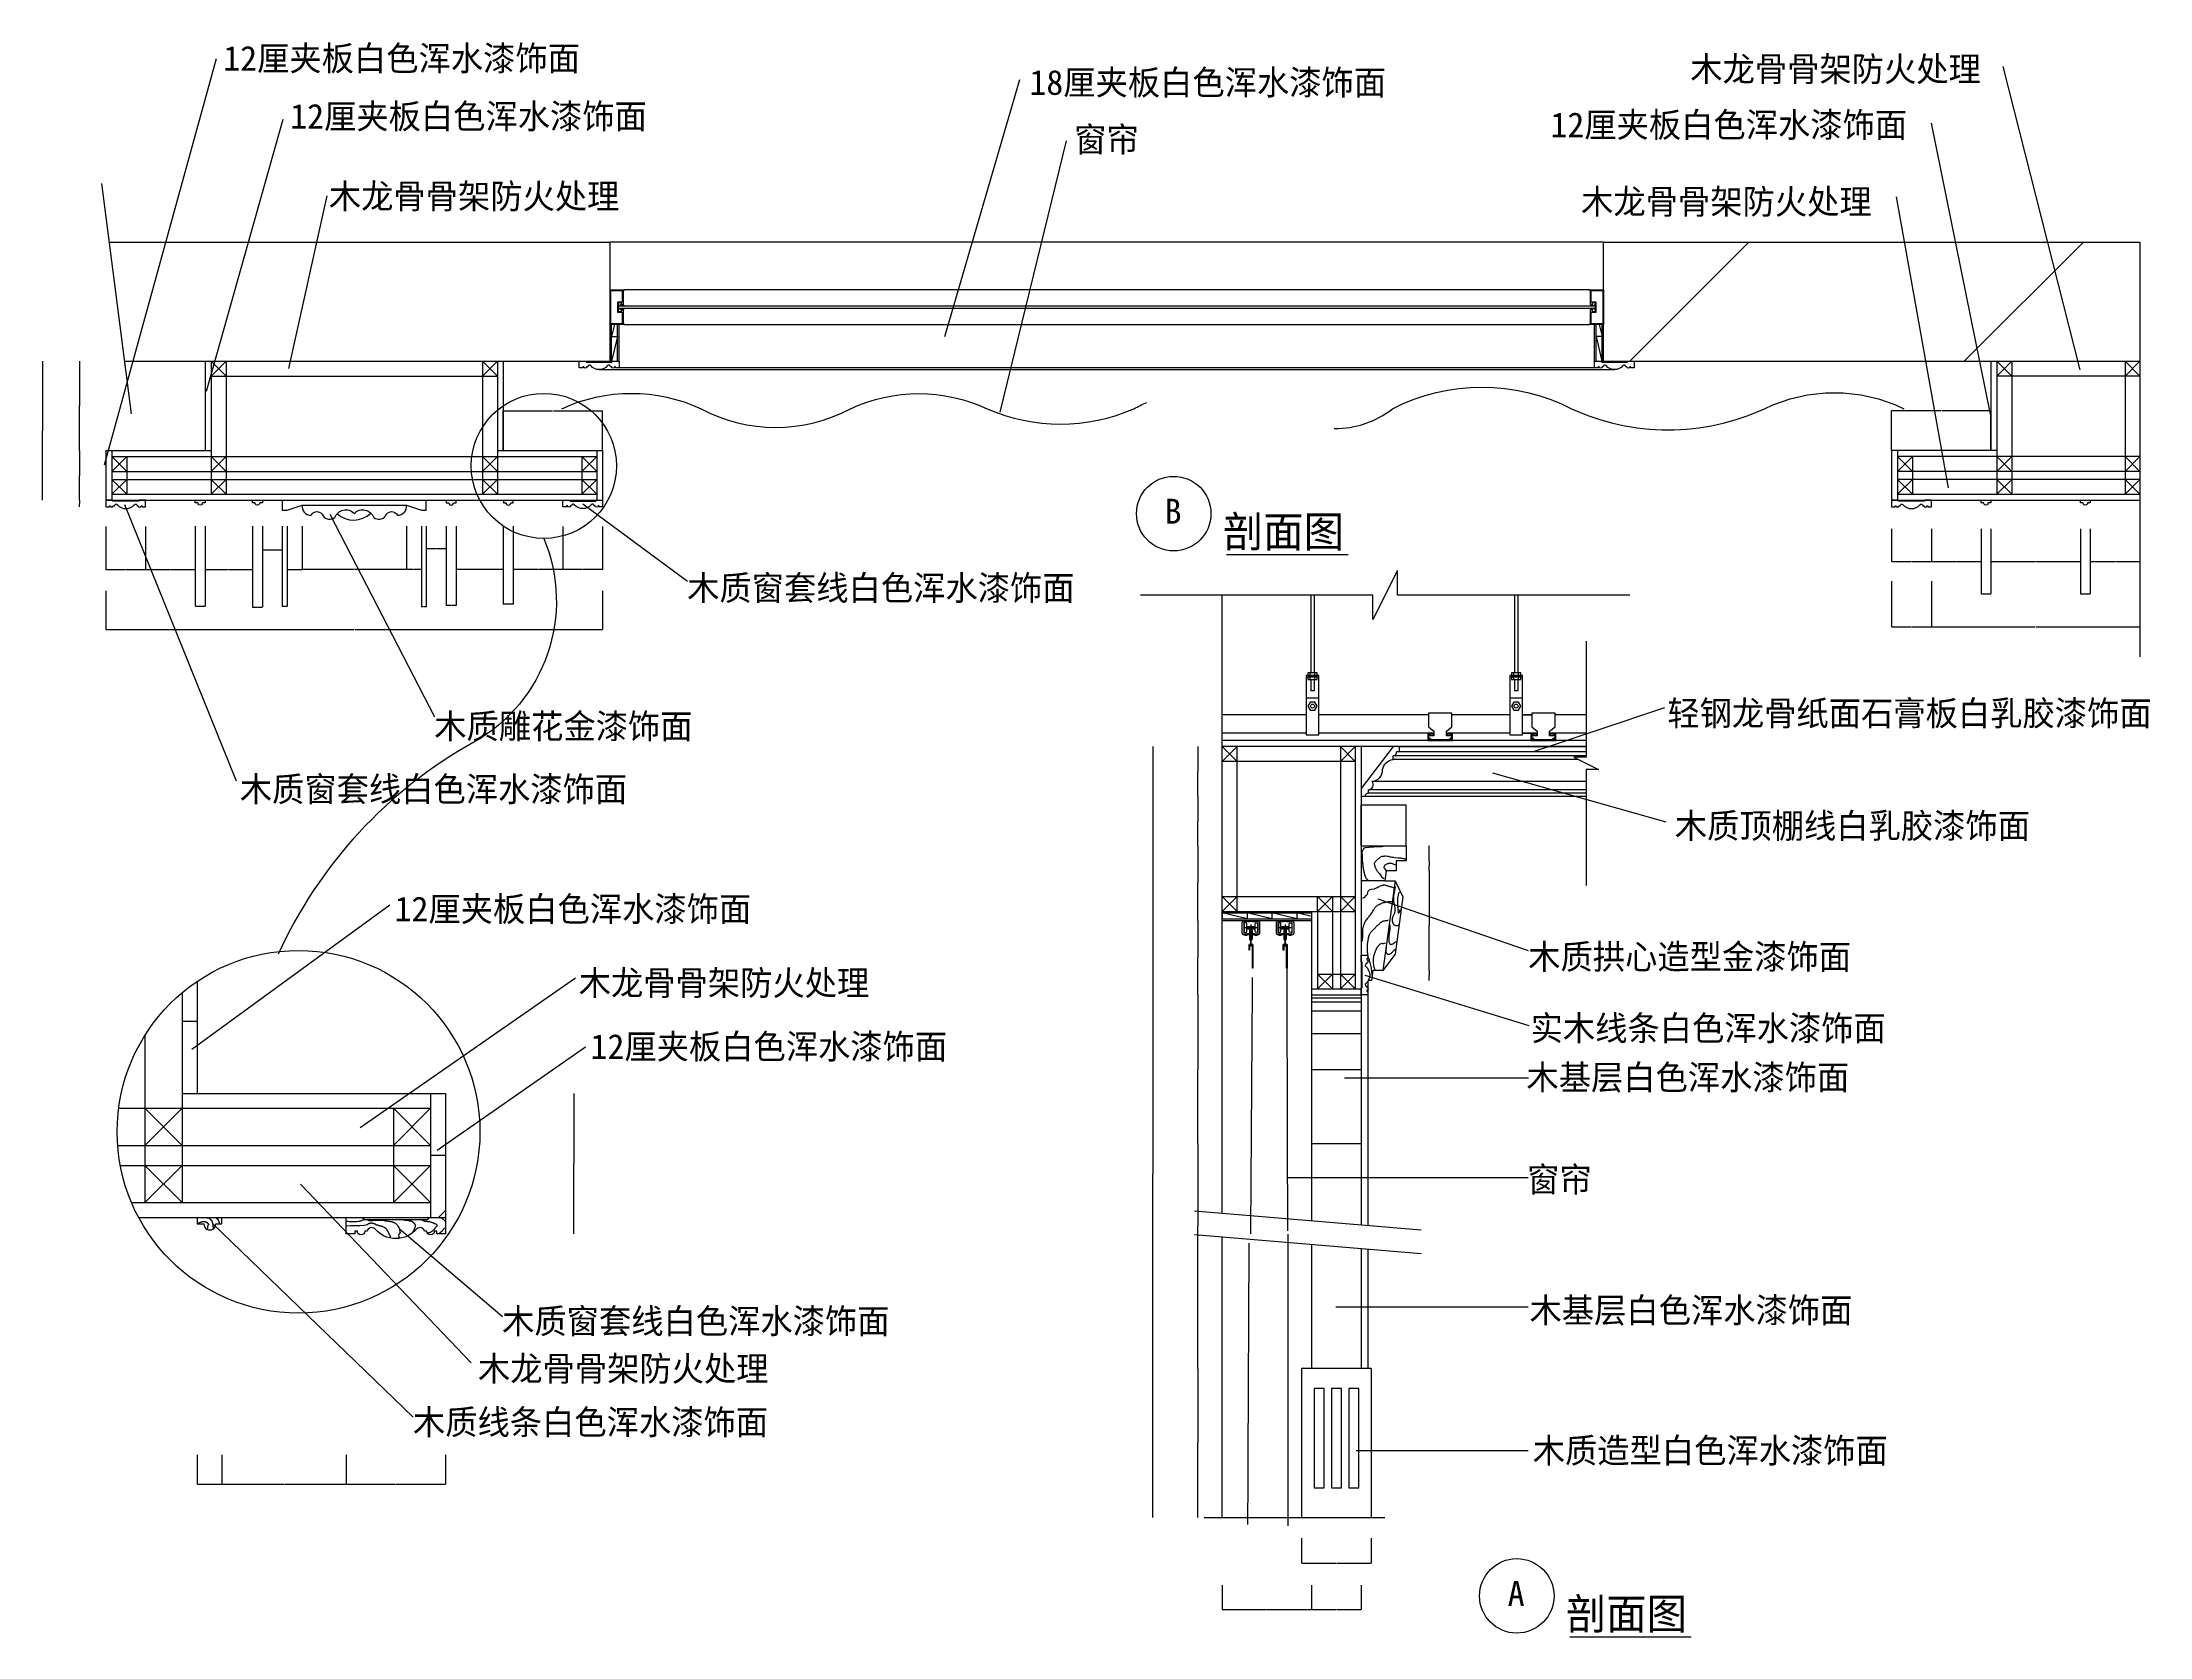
# Model space of a CAD drawing. Header units: metres. Extents: x 313 to 8800, y 220 to 11861.
# Drawn here: x 313 to 8800, y 220 to 6644 of the extents above; entities that cross this region are included whole.
import ezdxf

# ---------------------------------------------------------------- set-up
doc = ezdxf.new("R2010")
doc.units = ezdxf.units.M
for name, color, linetype in [('2', 2, 'Continuous'), ('3', 3, 'Continuous'), ('4', 4, 'Continuous'), ('7', 7, 'Continuous'), ('BH', 3, 'Continuous'), ('DIM', 3, 'Continuous'), ('TEXT', 3, 'Continuous')]:
    doc.layers.add(name, color=color, linetype=linetype)
doc.dimstyles.get("Standard").update_dxf_attribs({"dimtxt": 2.5, "dimasz": 2.5, "dimexe": 1.25, "dimexo": 0.625, "dimtad": 1, "dimcen": 2.5, "dimazin": 3, "dimtfac": 1, "dimtmove": 0, "dimatfit": 3})

# ---------------------------------------------------------------- blocks, each defined once
blk = doc.blocks.new('窗帘-剖')
at = {"layer": '3'}
for p, q in [((-14.23, -14.61), (14.23, -14.61)), ((-8.3, -13.11), (-6.3, -13.11)), ((-8.3, -16.11), (-6.3, -16.11)), ((-6.3, -17.11), (-6.3, -12.11)), ((-6.3, -12.11), (6.3, -12.11)), ((-6.3, -17.11), (6.3, -17.11)), ((-2.5, -19.61), (-2.5, -37.61)), ((-2.5, -19.61), (2.5, -19.61)), ((-1.5, -17.11), (-1.5, -19.61)), ((0, -7.92), (0, -52.37)), ((1.5, -17.11), (1.5, -19.61)), ((2.5, -19.61), (2.5, -37.61)), ((6.3, -17.11), (6.3, -12.11)), ((6.3, -13.11), (8.3, -13.11)), ((6.3, -16.11), (8.3, -16.11))]:
    blk.add_line(p, q, dxfattribs=at)
for points in [[(-8.3, -22.12), (-8.3, -7.11, 1), (-13.3, -7.11), (-13.3, -22.12, 1)], [(8.3, -22.12), (8.3, -7.11, -1), (13.3, -7.11), (13.3, -22.12, -1)]]:
    blk.add_lwpolyline(points, format="xyb", close=True, dxfattribs=at)
blk.add_lwpolyline([(-0.5, -49.47), (0.5, -49.47), (0.5, -34.47), (-0.5, -34.47)], close=True, dxfattribs=at)
for points in [[(-0.5, -47.48, 0.34), (-2.58, -50.16), (-2.58, -59.89), (-3.58, -59.89), (-3.58, -50.16, -0.36), (-0.5, -46.45)], [(0.5, -46.4, -0.39), (3.95, -50.16), (3.95, -96.31), (2.95, -96.31), (2.95, -50.16, 0.38), (0.5, -47.41)]]:
    blk.add_lwpolyline(points, format="xyb", dxfattribs=at)
for centre, start, end in [((-0.5, -37.61), 180, 270), ((0.5, -37.61), 270, 0)]:
    blk.add_arc(centre, 2, start, end, dxfattribs=at)
at = {"layer": '7'}
blk.add_lwpolyline([(-12.5, 0), (12.5, 0, -0.41), (17.5, -5), (17.5, -25, -0.35), (13.04, -29.95, -0.17), (5.51, -29.26), (5.51, -25.89, 0.21), (12.5, -27, 0.41), (14.5, -25), (14.5, -5, 0.41), (12.5, -3), (3.6, -3), (2.33, -2), (-2.33, -2), (-3.6, -3), (-12.5, -3, 0.41), (-14.5, -5), (-14.5, -25, 0.41), (-12.5, -27, 0.21), (-5.51, -25.89), (-5.51, -29.26, -0.17), (-13.04, -29.95, -0.35), (-17.5, -25), (-17.5, -5, -0.41)], format="xyb", close=True, dxfattribs=at)
blk = doc.blocks.new('*D1')
for p, q in [((7920.04, 4683.61), (7920.04, 4551.88)), ((8120.04, 4683.61), (8120.04, 4551.88)), ((7920.29, 4551.88), (8018.54, 4551.88)), ((8021.54, 4551.88), (8119.79, 4551.88))]:
    blk.add_line(p, q)
at = {"layer": 'Defpoints'}
for p in [(7920.04, 4683.61), (8120.04, 4683.61), (7920.04, 4551.88)]:
    blk.add_point(p, dxfattribs=at)
at = {"layer": 'DIM', "insert": (8020.04, 4551.88), "char_height": 1, "attachment_point": 5}
blk.add_mtext('100', dxfattribs=at)
blk = doc.blocks.new('*D2')
for p, q in [((7958.54, 5158.7), (7759.79, 5158.7)), ((7760.04, 4998.45), (7760.04, 5158.7)), ((8160.29, 5158.7), (7961.54, 5158.7)), ((8160.04, 4998.45), (8160.04, 5158.7))]:
    blk.add_line(p, q)
at = {"layer": 'Defpoints'}
for p in [(8160.04, 5158.7), (7760.04, 4998.45), (8160.04, 4998.45)]:
    blk.add_point(p, dxfattribs=at)
at = {"layer": 'DIM', "insert": (7960.04, 5158.7), "char_height": 1, "attachment_point": 5}
blk.add_mtext('200', dxfattribs=at)
blk = doc.blocks.new('*D3')
for p, q in [((7920.04, 4472.5), (7920.04, 4288.23)), ((8760.04, 4472.5), (8760.04, 4288.23)), ((7920.29, 4288.23), (8338.54, 4288.23)), ((8341.54, 4288.23), (8759.79, 4288.23))]:
    blk.add_line(p, q)
at = {"layer": 'Defpoints'}
for p in [(7920.04, 4472.5), (8760.04, 4472.5), (7920.04, 4288.23)]:
    blk.add_point(p, dxfattribs=at)
at = {"layer": 'DIM', "insert": (8340.04, 4288.23), "char_height": 1, "attachment_point": 5}
blk.add_mtext('420', dxfattribs=at)
blk = doc.blocks.new('*D4')
for p, q in [((8120.04, 4683.61), (8120.04, 4421.62)), ((8160.04, 4683.61), (8160.04, 4421.62)), ((8120.29, 4421.62), (8139.04, 4421.62)), ((8141.04, 4421.62), (8159.79, 4421.62))]:
    blk.add_line(p, q)
at = {"layer": 'Defpoints'}
for p in [(8120.04, 4683.61), (8160.04, 4683.61), (8120.04, 4421.62)]:
    blk.add_point(p, dxfattribs=at)
at = {"layer": 'DIM', "insert": (8140.04, 4421.62), "char_height": 1, "attachment_point": 5}
blk.add_mtext('20', dxfattribs=at)
blk = doc.blocks.new('*D5')
for p, q in [((5064.56, 428.07), (5064.56, 330.36)), ((5424.56, 428.07), (5424.56, 330.36)), ((5064.81, 330.36), (5243.06, 330.36)), ((5246.06, 330.36), (5424.31, 330.36))]:
    blk.add_line(p, q)
at = {"layer": 'Defpoints'}
for p in [(5064.56, 428.07), (5424.56, 428.07), (5064.56, 330.36)]:
    blk.add_point(p, dxfattribs=at)
at = {"layer": 'DIM', "insert": (5244.56, 330.36), "char_height": 1, "attachment_point": 5}
blk.add_mtext('180', dxfattribs=at)
blk = doc.blocks.new('*D6')
for p, q in [((5424.56, 428.07), (5424.56, 330.36)), ((5624.56, 428.07), (5624.56, 330.36)), ((5424.81, 330.36), (5523.06, 330.36)), ((5526.06, 330.36), (5624.31, 330.36))]:
    blk.add_line(p, q)
at = {"layer": 'Defpoints'}
for p in [(5424.56, 428.07), (5624.56, 428.07), (5424.56, 330.36)]:
    blk.add_point(p, dxfattribs=at)
at = {"layer": 'DIM', "insert": (5524.56, 330.36), "char_height": 1, "attachment_point": 5}
blk.add_mtext('100', dxfattribs=at)
blk = doc.blocks.new('*D7')
for p, q in [((1037.34, 953.15), (1037.34, 835.58)), ((1537.34, 953.15), (1537.34, 835.58)), ((1037.59, 835.58), (1285.84, 835.58)), ((1288.84, 835.58), (1537.09, 835.58))]:
    blk.add_line(p, q)
at = {"layer": 'Defpoints'}
for p in [(1037.34, 953.15), (1537.34, 953.15), (1037.34, 835.58)]:
    blk.add_point(p, dxfattribs=at)
at = {"layer": 'DIM', "insert": (1287.34, 835.58), "char_height": 1, "attachment_point": 5}
blk.add_mtext('100', dxfattribs=at)
blk = doc.blocks.new('*D8')
for p, q in [((938.01, 953.15), (938.01, 835.58)), ((1037.34, 953.15), (1037.34, 835.58)), ((938.26, 835.58), (986.675, 835.58)), ((988.675, 835.58), (1037.09, 835.58))]:
    blk.add_line(p, q)
at = {"layer": 'Defpoints'}
for p in [(938.01, 953.15), (1037.34, 953.15), (938.01, 835.58)]:
    blk.add_point(p, dxfattribs=at)
at = {"layer": 'DIM', "insert": (987.675, 835.58), "char_height": 1, "attachment_point": 5}
blk.add_mtext('20', dxfattribs=at)
blk = doc.blocks.new('*D9')
for p, q in [((2454.06, 2409.07), (2454.06, 2126.15)), ((2453.81, 2126.15), (2453.56, 2126.15)), ((2454.06, 1843.22), (2454.06, 2126.15)), ((2454.06, 2126.15), (2454.06, 2126.15)), ((2454.31, 2126.15), (2454.56, 2126.15))]:
    blk.add_line(p, q)
at = {"layer": 'Defpoints'}
for p in [(2454.06, 2409.07), (2454.06, 2126.15), (2454.06, 1843.22)]:
    blk.add_point(p, dxfattribs=at)
at = {"layer": 'DIM', "insert": (2454.06, 2127.275), "char_height": 1, "attachment_point": 5}
blk.add_mtext('115', dxfattribs=at)
blk = doc.blocks.new('*D10')
for p, q in [((1537.34, 953.15), (1537.34, 835.58)), ((1937.34, 953.15), (1937.34, 835.58)), ((1537.59, 835.58), (1736.34, 835.58)), ((1738.34, 835.58), (1937.09, 835.58))]:
    blk.add_line(p, q)
at = {"layer": 'Defpoints'}
for p in [(1537.34, 953.15), (1937.34, 953.15), (1537.34, 835.58)]:
    blk.add_point(p, dxfattribs=at)
at = {"layer": 'DIM', "insert": (1737.34, 835.58), "char_height": 1, "attachment_point": 5}
blk.add_mtext('80', dxfattribs=at)
blk = doc.blocks.new('*D11')
for p, q in [((1360.04, 4694.52), (1360.04, 4518.88)), ((1780.04, 4694.52), (1780.04, 4518.88)), ((1568.54, 4518.88), (1359.79, 4518.88)), ((1780.29, 4518.88), (1571.54, 4518.88))]:
    blk.add_line(p, q)
at = {"layer": 'Defpoints'}
for p in [(1360.04, 4694.52), (1780.04, 4694.52), (1780.04, 4518.88)]:
    blk.add_point(p, dxfattribs=at)
at = {"layer": 'DIM', "insert": (1570.04, 4518.88), "char_height": 1, "attachment_point": 5}
blk.add_mtext('210', dxfattribs=at)
blk = doc.blocks.new('*D12')
for p, q in [((570.04, 4433.88), (570.04, 4278.16)), ((2570.04, 4433.88), (2570.04, 4278.16)), ((570.29, 4278.16), (1568.04, 4278.16)), ((1572.04, 4278.16), (2569.79, 4278.16))]:
    blk.add_line(p, q)
at = {"layer": 'Defpoints'}
for p in [(570.04, 4433.88), (2570.04, 4433.88), (570.04, 4278.16)]:
    blk.add_point(p, dxfattribs=at)
at = {"layer": 'DIM', "insert": (1570.04, 4278.16), "char_height": 1, "attachment_point": 5}
blk.add_mtext('1000', dxfattribs=at)
blk = doc.blocks.new('*D13')
for p, q in [((314.42, 5358.45), (314.42, 5078.45)), ((314.17, 5078.45), (313.92, 5078.45)), ((314.42, 4798.45), (314.42, 5078.45)), ((314.42, 5078.45), (314.42, 5078.45)), ((314.67, 5078.45), (314.92, 5078.45))]:
    blk.add_line(p, q)
at = {"layer": 'Defpoints'}
for p in [(314.42, 5358.45), (314.42, 5078.45), (314.42, 4798.45)]:
    blk.add_point(p, dxfattribs=at)
at = {"layer": 'DIM', "insert": (314.42, 5079.575), "char_height": 1, "attachment_point": 5}
blk.add_mtext('280', dxfattribs=at)
blk = doc.blocks.new('*D14')
for p, q in [((464.05, 5358.45), (464.05, 5178.45)), ((463.8, 5178.45), (463.55, 5178.45)), ((464.05, 4998.45), (464.05, 5178.45)), ((464.05, 5178.45), (464.05, 5178.45)), ((464.3, 5178.45), (464.55, 5178.45))]:
    blk.add_line(p, q)
at = {"layer": 'Defpoints'}
for p in [(464.05, 5358.45), (464.05, 5178.45), (464.05, 4998.45)]:
    blk.add_point(p, dxfattribs=at)
at = {"layer": 'DIM', "insert": (464.05, 5179.575), "char_height": 1, "attachment_point": 5}
blk.add_mtext('180', dxfattribs=at)
blk = doc.blocks.new('*D15')
for p, q in [((463.8, 4785.28), (463.55, 4785.28)), ((464.05, 4798.45), (464.05, 4785.28)), ((464.05, 4772.11), (464.05, 4785.28)), ((464.05, 4785.28), (464.05, 4785.28)), ((464.3, 4785.28), (464.55, 4785.28))]:
    blk.add_line(p, q)
at = {"layer": 'Defpoints'}
for p in [(464.05, 4798.45), (464.05, 4785.28), (464.05, 4772.11)]:
    blk.add_point(p, dxfattribs=at)
at = {"layer": 'DIM', "insert": (464.05, 4786.405), "char_height": 1, "attachment_point": 5}
blk.add_mtext('15', dxfattribs=at)
blk = doc.blocks.new('*D16')
for p, q in [((464.05, 4998.45), (464.05, 4898.45)), ((463.8, 4898.45), (463.55, 4898.45)), ((464.05, 4798.45), (464.05, 4898.45)), ((464.05, 4898.45), (464.05, 4898.45)), ((464.3, 4898.45), (464.55, 4898.45))]:
    blk.add_line(p, q)
at = {"layer": 'Defpoints'}
for p in [(464.05, 4998.45), (464.05, 4898.45), (464.05, 4798.45)]:
    blk.add_point(p, dxfattribs=at)
at = {"layer": 'DIM', "insert": (464.05, 4899.575), "char_height": 1, "attachment_point": 5}
blk.add_mtext('100', dxfattribs=at)
blk = doc.blocks.new('*D17')
for p, q in [((570.04, 4692.93), (570.04, 4518.88)), ((730.04, 4692.93), (730.04, 4518.88)), ((570.29, 4518.88), (649.04, 4518.88)), ((651.04, 4518.88), (729.79, 4518.88))]:
    blk.add_line(p, q)
at = {"layer": 'Defpoints'}
for p in [(570.04, 4692.93), (730.04, 4692.93), (570.04, 4518.88)]:
    blk.add_point(p, dxfattribs=at)
at = {"layer": 'DIM', "insert": (650.04, 4518.88), "char_height": 1, "attachment_point": 5}
blk.add_mtext('80', dxfattribs=at)
blk = doc.blocks.new('*D18')
for p, q in [((730.04, 4692.93), (730.04, 4518.88)), ((930.04, 4693.49), (930.04, 4518.88)), ((730.29, 4518.88), (828.54, 4518.88)), ((831.54, 4518.88), (929.79, 4518.88))]:
    blk.add_line(p, q)
at = {"layer": 'Defpoints'}
for p in [(730.04, 4692.93), (930.04, 4693.49), (730.04, 4518.88)]:
    blk.add_point(p, dxfattribs=at)
at = {"layer": 'DIM', "insert": (830.04, 4518.88), "char_height": 1, "attachment_point": 5}
blk.add_mtext('100', dxfattribs=at)
blk = doc.blocks.new('*D19')
for p, q in [((969.77, 4694.52), (969.77, 4518.88)), ((1160.31, 4694.52), (1160.31, 4518.88)), ((970.02, 4518.88), (1064.04, 4518.88)), ((1066.04, 4518.88), (1160.06, 4518.88))]:
    blk.add_line(p, q)
at = {"layer": 'Defpoints'}
for p in [(969.77, 4694.52), (1160.31, 4694.52), (969.77, 4518.88)]:
    blk.add_point(p, dxfattribs=at)
at = {"layer": 'DIM', "insert": (1065.04, 4518.88), "char_height": 1, "attachment_point": 5}
blk.add_mtext('95', dxfattribs=at)
blk = doc.blocks.new('*D20')
for p, q in [((1200.04, 4694.52), (1200.04, 4599.22)), ((1280.04, 4694.52), (1280.04, 4599.22)), ((1200.29, 4599.22), (1239.04, 4599.22)), ((1241.04, 4599.22), (1279.79, 4599.22))]:
    blk.add_line(p, q)
at = {"layer": 'Defpoints'}
for p in [(1200.04, 4694.52), (1280.04, 4694.52), (1200.04, 4599.22)]:
    blk.add_point(p, dxfattribs=at)
at = {"layer": 'DIM', "insert": (1240.04, 4599.22), "char_height": 1, "attachment_point": 5}
blk.add_mtext('40', dxfattribs=at)
blk = doc.blocks.new('*D21')
for p, q in [((1300.04, 4694.52), (1300.04, 4518.88)), ((1360.04, 4694.52), (1360.04, 4518.88)), ((1300.29, 4518.88), (1329.04, 4518.88)), ((1331.04, 4518.88), (1359.79, 4518.88))]:
    blk.add_line(p, q)
at = {"layer": 'Defpoints'}
for p in [(1300.04, 4694.52), (1360.04, 4694.52), (1300.04, 4518.88)]:
    blk.add_point(p, dxfattribs=at)
at = {"layer": 'DIM', "insert": (1330.04, 4518.88), "char_height": 1, "attachment_point": 5}
blk.add_mtext('30', dxfattribs=at)
blk = doc.blocks.new('*D22')
for p, q in [((1280.04, 4694.52), (1280.04, 4371.56)), ((1300.04, 4694.52), (1300.04, 4371.56)), ((1280.29, 4371.56), (1289.04, 4371.56)), ((1291.04, 4371.56), (1299.79, 4371.56))]:
    blk.add_line(p, q)
at = {"layer": 'Defpoints'}
for p in [(1280.04, 4694.52), (1300.04, 4694.52), (1280.04, 4371.56)]:
    blk.add_point(p, dxfattribs=at)
at = {"layer": 'DIM', "insert": (1290.04, 4371.56), "char_height": 1, "attachment_point": 5}
blk.add_mtext('10', dxfattribs=at)
blk = doc.blocks.new('*D23')
for p, q in [((930.04, 4693.49), (930.04, 4371.56)), ((969.77, 4694.52), (969.77, 4371.56)), ((930.29, 4371.56), (948.905, 4371.56)), ((950.905, 4371.56), (969.52, 4371.56))]:
    blk.add_line(p, q)
at = {"layer": 'Defpoints'}
for p in [(930.04, 4693.49), (969.77, 4694.52), (930.04, 4371.56)]:
    blk.add_point(p, dxfattribs=at)
at = {"layer": 'DIM', "insert": (949.905, 4371.56), "char_height": 1, "attachment_point": 5}
blk.add_mtext('20', dxfattribs=at)
blk = doc.blocks.new('*D24')
for p, q in [((1160.31, 4694.52), (1160.31, 4367.95)), ((1200.04, 4694.52), (1200.04, 4367.95)), ((1160.56, 4367.95), (1179.175, 4367.95)), ((1181.175, 4367.95), (1199.79, 4367.95))]:
    blk.add_line(p, q)
at = {"layer": 'Defpoints'}
for p in [(1160.31, 4694.52), (1200.04, 4694.52), (1160.31, 4367.95)]:
    blk.add_point(p, dxfattribs=at)
at = {"layer": 'DIM', "insert": (1180.175, 4367.95), "char_height": 1, "attachment_point": 5}
blk.add_mtext('20', dxfattribs=at)
blk = doc.blocks.new('*D25')
for p, q in [((2410.04, 4692.93), (2410.04, 4518.88)), ((2570.04, 4692.93), (2570.04, 4518.88)), ((2489.04, 4518.88), (2409.79, 4518.88)), ((2570.29, 4518.88), (2491.04, 4518.88))]:
    blk.add_line(p, q)
at = {"layer": 'Defpoints'}
for p in [(2410.04, 4692.93), (2570.04, 4692.93), (2570.04, 4518.88)]:
    blk.add_point(p, dxfattribs=at)
at = {"layer": 'DIM', "insert": (2490.04, 4518.88), "char_height": 1, "attachment_point": 5}
blk.add_mtext('80', dxfattribs=at)
blk = doc.blocks.new('*D26')
for p, q in [((2170.04, 4998.45), (2170.04, 5158.7)), ((2170.29, 5158.7), (2368.54, 5158.7)), ((2371.54, 5158.7), (2569.79, 5158.7)), ((2570.04, 4998.45), (2570.04, 5158.7))]:
    blk.add_line(p, q)
at = {"layer": 'Defpoints'}
for p in [(2170.04, 5158.7), (2170.04, 4998.45), (2570.04, 4998.45)]:
    blk.add_point(p, dxfattribs=at)
at = {"layer": 'DIM', "insert": (2370.04, 5158.7), "char_height": 1, "attachment_point": 5}
blk.add_mtext('200', dxfattribs=at)
blk = doc.blocks.new('*D27')
for p, q in [((2210.04, 4693.49), (2210.04, 4518.88)), ((2410.04, 4692.93), (2410.04, 4518.88)), ((2308.54, 4518.88), (2209.79, 4518.88)), ((2410.29, 4518.88), (2311.54, 4518.88))]:
    blk.add_line(p, q)
at = {"layer": 'Defpoints'}
for p in [(2210.04, 4693.49), (2410.04, 4692.93), (2410.04, 4518.88)]:
    blk.add_point(p, dxfattribs=at)
at = {"layer": 'DIM', "insert": (2310.04, 4518.88), "char_height": 1, "attachment_point": 5}
blk.add_mtext('100', dxfattribs=at)
blk = doc.blocks.new('*D28')
for p, q in [((1860.04, 4694.52), (1860.04, 4602.67)), ((1940.04, 4694.52), (1940.04, 4602.67)), ((1899.04, 4602.67), (1859.79, 4602.67)), ((1940.29, 4602.67), (1901.04, 4602.67))]:
    blk.add_line(p, q)
at = {"layer": 'Defpoints'}
for p in [(1860.04, 4694.52), (1940.04, 4694.52), (1940.04, 4602.67)]:
    blk.add_point(p, dxfattribs=at)
at = {"layer": 'DIM', "insert": (1900.04, 4602.67), "char_height": 1, "attachment_point": 5}
blk.add_mtext('40', dxfattribs=at)
blk = doc.blocks.new('*D29')
for p, q in [((1780.04, 4694.52), (1780.04, 4518.88)), ((1840.04, 4694.52), (1840.04, 4518.88)), ((1809.04, 4518.88), (1779.79, 4518.88)), ((1840.29, 4518.88), (1811.04, 4518.88))]:
    blk.add_line(p, q)
at = {"layer": 'Defpoints'}
for p in [(1780.04, 4694.52), (1840.04, 4694.52), (1840.04, 4518.88)]:
    blk.add_point(p, dxfattribs=at)
at = {"layer": 'DIM', "insert": (1810.04, 4518.88), "char_height": 1, "attachment_point": 5}
blk.add_mtext('30', dxfattribs=at)
blk = doc.blocks.new('*D30')
for p, q in [((1940.04, 4694.52), (1940.04, 4374.95)), ((1980.04, 4694.52), (1980.04, 4374.95)), ((1959.04, 4374.95), (1939.79, 4374.95)), ((1980.29, 4374.95), (1961.04, 4374.95))]:
    blk.add_line(p, q)
at = {"layer": 'Defpoints'}
for p in [(1940.04, 4694.52), (1980.04, 4694.52), (1980.04, 4374.95)]:
    blk.add_point(p, dxfattribs=at)
at = {"layer": 'DIM', "insert": (1960.04, 4374.95), "char_height": 1, "attachment_point": 5}
blk.add_mtext('20', dxfattribs=at)
blk = doc.blocks.new('*D31')
for p, q in [((1840.04, 4694.52), (1840.04, 4369.48)), ((1860.04, 4694.52), (1860.04, 4369.48)), ((1849.04, 4369.48), (1839.79, 4369.48)), ((1860.29, 4369.48), (1851.04, 4369.48))]:
    blk.add_line(p, q)
at = {"layer": 'Defpoints'}
for p in [(1840.04, 4694.52), (1860.04, 4694.52), (1860.04, 4369.48)]:
    blk.add_point(p, dxfattribs=at)
at = {"layer": 'DIM', "insert": (1850.04, 4369.48), "char_height": 1, "attachment_point": 5}
blk.add_mtext('10', dxfattribs=at)
blk = doc.blocks.new('*D32')
for p, q in [((2170.01, 4694.52), (2170.01, 4379.06)), ((2210.04, 4693.49), (2210.04, 4379.06)), ((2189.025, 4379.06), (2169.76, 4379.06)), ((2210.29, 4379.06), (2191.025, 4379.06))]:
    blk.add_line(p, q)
at = {"layer": 'Defpoints'}
for p in [(2170.01, 4694.52), (2210.04, 4693.49), (2210.04, 4379.06)]:
    blk.add_point(p, dxfattribs=at)
at = {"layer": 'DIM', "insert": (2190.025, 4379.06), "char_height": 1, "attachment_point": 5}
blk.add_mtext('20', dxfattribs=at)
blk = doc.blocks.new('*D33')
for p, q in [((1980.04, 4694.52), (1980.04, 4518.88)), ((2170.01, 4694.52), (2170.01, 4518.88)), ((2074.025, 4518.88), (1979.79, 4518.88)), ((2170.26, 4518.88), (2076.025, 4518.88))]:
    blk.add_line(p, q)
at = {"layer": 'Defpoints'}
for p in [(1980.04, 4694.52), (2170.01, 4694.52), (2170.01, 4518.88)]:
    blk.add_point(p, dxfattribs=at)
at = {"layer": 'DIM', "insert": (2075.025, 4518.88), "char_height": 1, "attachment_point": 5}
blk.add_mtext('95', dxfattribs=at)
blk = doc.blocks.new('*D34')
for p, q in [((4785.59, 3805.91), (4785.59, 2083.54)), ((4785.34, 2083.54), (4785.09, 2083.54)), ((4785.59, 701), (4785.59, 2083.54)), ((4785.59, 2083.54), (4785.59, 2083.54)), ((4785.84, 2083.54), (4786.09, 2083.54))]:
    blk.add_line(p, q)
at = {"layer": 'Defpoints'}
for p in [(4785.59, 3805.91), (4785.59, 2083.54), (4785.59, 701)]:
    blk.add_point(p, dxfattribs=at)
at = {"layer": 'DIM', "insert": (4785.59, 2084.665), "char_height": 1, "attachment_point": 5}
blk.add_mtext('2900', dxfattribs=at)
blk = doc.blocks.new('*D35')
for p, q in [((4965.94, 3805.91), (4965.94, 3705.91)), ((4965.69, 3705.91), (4965.44, 3705.91)), ((4965.94, 3605.91), (4965.94, 3705.91)), ((4965.94, 3705.91), (4965.94, 3705.91)), ((4966.19, 3705.91), (4966.44, 3705.91))]:
    blk.add_line(p, q)
at = {"layer": 'Defpoints'}
for p in [(4965.94, 3805.91), (4965.94, 3705.91), (4965.94, 3605.91)]:
    blk.add_point(p, dxfattribs=at)
at = {"layer": 'DIM', "insert": (4965.94, 3707.035), "char_height": 1, "attachment_point": 5}
blk.add_mtext('100', dxfattribs=at)
blk = doc.blocks.new('*D36')
for p, q in [((4965.94, 3605.91), (4965.94, 3505.91)), ((4965.69, 3505.91), (4965.44, 3505.91)), ((4965.94, 3405.91), (4965.94, 3505.91)), ((4965.94, 3505.91), (4965.94, 3505.91)), ((4966.19, 3505.91), (4966.44, 3505.91))]:
    blk.add_line(p, q)
at = {"layer": 'Defpoints'}
for p in [(4965.94, 3605.91), (4965.94, 3505.91), (4965.94, 3405.91)]:
    blk.add_point(p, dxfattribs=at)
at = {"layer": 'DIM', "insert": (4965.94, 3507.035), "char_height": 1, "attachment_point": 5}
blk.add_mtext('100', dxfattribs=at)
blk = doc.blocks.new('*D37')
for p, q in [((5624.56, 3405.91), (5624.56, 3571.78)), ((5624.81, 3571.78), (5714.02, 3571.78)), ((5716.02, 3571.78), (5805.23, 3571.78)), ((5805.48, 3405.91), (5805.48, 3571.78))]:
    blk.add_line(p, q)
at = {"layer": 'Defpoints'}
for p in [(5624.56, 3571.78), (5624.56, 3405.91), (5805.48, 3405.91)]:
    blk.add_point(p, dxfattribs=at)
at = {"layer": 'DIM', "insert": (5715.02, 3571.78), "char_height": 1, "attachment_point": 5}
blk.add_mtext('90', dxfattribs=at)
blk = doc.blocks.new('*D38')
for p, q in [((4965.94, 2205.91), (4965.94, 1874.82)), ((4965.69, 1874.82), (4965.44, 1874.82)), ((4965.94, 1301), (4965.94, 1874.82)), ((4965.94, 1874.82), (4965.94, 1874.82)), ((4966.19, 1874.82), (4966.44, 1874.82))]:
    blk.add_line(p, q)
at = {"layer": 'Defpoints'}
for p in [(4965.94, 2205.91), (4965.94, 1874.82), (4965.94, 1301)]:
    blk.add_point(p, dxfattribs=at)
at = {"layer": 'DIM', "insert": (4965.94, 1875.945), "char_height": 1, "attachment_point": 5}
blk.add_mtext('1800', dxfattribs=at)
blk = doc.blocks.new('*D39')
for p, q in [((4965.94, 1301), (4965.94, 1001)), ((4965.69, 1001), (4965.44, 1001)), ((4965.94, 701), (4965.94, 1001)), ((4965.94, 1001), (4965.94, 1001)), ((4966.19, 1001), (4966.44, 1001))]:
    blk.add_line(p, q)
at = {"layer": 'Defpoints'}
for p in [(4965.94, 1301), (4965.94, 1001), (4965.94, 701)]:
    blk.add_point(p, dxfattribs=at)
at = {"layer": 'DIM', "insert": (4965.94, 1002.125), "char_height": 1, "attachment_point": 5}
blk.add_mtext('300', dxfattribs=at)
blk = doc.blocks.new('*D40')
for p, q in [((5384.56, 618.23), (5384.56, 516.6)), ((5664.56, 618.23), (5664.56, 516.6)), ((5384.81, 516.6), (5523.06, 516.6)), ((5526.06, 516.6), (5664.31, 516.6))]:
    blk.add_line(p, q)
at = {"layer": 'Defpoints'}
for p in [(5384.56, 618.23), (5664.56, 618.23), (5384.56, 516.6)]:
    blk.add_point(p, dxfattribs=at)
at = {"layer": 'DIM', "insert": (5524.56, 516.6), "char_height": 1, "attachment_point": 5}
blk.add_mtext('140', dxfattribs=at)
blk = doc.blocks.new('*D41')
for p, q in [((4965.94, 3405.91), (4965.94, 3255.91)), ((4965.69, 3255.91), (4965.44, 3255.91)), ((4965.94, 3105.91), (4965.94, 3255.91)), ((4965.94, 3255.91), (4965.94, 3255.91)), ((4966.19, 3255.91), (4966.44, 3255.91))]:
    blk.add_line(p, q)
at = {"layer": 'Defpoints'}
for p in [(4965.94, 3405.91), (4965.94, 3255.91), (4965.94, 3105.91)]:
    blk.add_point(p, dxfattribs=at)
at = {"layer": 'DIM', "insert": (4965.94, 3257.035), "char_height": 1, "attachment_point": 5}
blk.add_mtext('150', dxfattribs=at)
blk = doc.blocks.new('*D42')
for p, q in [((4965.94, 3105.91), (4965.94, 2955.91)), ((4965.69, 2955.91), (4965.44, 2955.91)), ((4965.94, 2805.91), (4965.94, 2955.91)), ((4965.94, 2955.91), (4965.94, 2955.91)), ((4966.19, 2955.91), (4966.44, 2955.91))]:
    blk.add_line(p, q)
at = {"layer": 'Defpoints'}
for p in [(4965.94, 3105.91), (4965.94, 2955.91), (4965.94, 2805.91)]:
    blk.add_point(p, dxfattribs=at)
at = {"layer": 'DIM', "insert": (4965.94, 2957.035), "char_height": 1, "attachment_point": 5}
blk.add_mtext('150', dxfattribs=at)
blk = doc.blocks.new('*D43')
for p, q in [((4965.94, 2805.91), (4965.94, 2505.91)), ((4965.69, 2505.91), (4965.44, 2505.91)), ((4965.94, 2205.91), (4965.94, 2505.91)), ((4965.94, 2505.91), (4965.94, 2505.91)), ((4966.19, 2505.91), (4966.44, 2505.91))]:
    blk.add_line(p, q)
at = {"layer": 'Defpoints'}
for p in [(4965.94, 2805.91), (4965.94, 2505.91), (4965.94, 2205.91)]:
    blk.add_point(p, dxfattribs=at)
at = {"layer": 'DIM', "insert": (4965.94, 2507.035), "char_height": 1, "attachment_point": 5}
blk.add_mtext('300', dxfattribs=at)
blk = doc.blocks.new('*D44')
for p, q in [((5898.04, 3405.91), (5897.79, 3405.91)), ((5898.29, 3405.91), (5898.29, 3405.91)), ((5898.29, 3345.91), (5898.29, 3405.91)), ((5898.29, 3405.91), (5898.29, 3405.91)), ((5898.54, 3405.91), (5898.79, 3405.91))]:
    blk.add_line(p, q)
at = {"layer": 'Defpoints'}
for p in [(5898.29, 3405.91), (5898.29, 3405.91), (5898.29, 3345.91)]:
    blk.add_point(p, dxfattribs=at)
at = {"layer": 'DIM', "insert": (5898.29, 3407.035), "char_height": 1, "attachment_point": 5}
blk.add_mtext('30', dxfattribs=at)
blk = doc.blocks.new('*D45')
for p, q in [((5898.04, 3325.91), (5897.79, 3325.91)), ((5898.29, 3345.91), (5898.29, 3325.91)), ((5898.29, 3305.91), (5898.29, 3325.91)), ((5898.29, 3325.91), (5898.29, 3325.91)), ((5898.54, 3325.91), (5898.79, 3325.91))]:
    blk.add_line(p, q)
at = {"layer": 'Defpoints'}
for p in [(5898.29, 3345.91), (5898.29, 3325.91), (5898.29, 3305.91)]:
    blk.add_point(p, dxfattribs=at)
at = {"layer": 'DIM', "insert": (5898.29, 3327.035), "char_height": 1, "attachment_point": 5}
blk.add_mtext('20', dxfattribs=at)
blk = doc.blocks.new('*D46')
for p, q in [((5898.04, 3265.91), (5897.79, 3265.91)), ((5898.29, 3305.91), (5898.29, 3265.91)), ((5898.29, 3265.91), (5898.29, 3265.91)), ((5898.29, 3265.91), (5898.29, 3265.91)), ((5898.54, 3265.91), (5898.79, 3265.91))]:
    blk.add_line(p, q)
at = {"layer": 'Defpoints'}
for p in [(5898.29, 3305.91), (5898.29, 3265.91), (5898.29, 3265.91)]:
    blk.add_point(p, dxfattribs=at)
at = {"layer": 'DIM', "insert": (5898.29, 3267.035), "char_height": 1, "attachment_point": 5}
blk.add_mtext('20', dxfattribs=at)
blk = doc.blocks.new('*D47')
for p, q in [((5898.29, 3265.91), (5898.29, 3085.18)), ((5898.04, 3085.18), (5897.79, 3085.18)), ((5898.29, 2904.45), (5898.29, 3085.18)), ((5898.29, 3085.18), (5898.29, 3085.18)), ((5898.54, 3085.18), (5898.79, 3085.18))]:
    blk.add_line(p, q)
at = {"layer": 'Defpoints'}
for p in [(5898.29, 3265.91), (5898.29, 3085.18), (5898.29, 2904.45)]:
    blk.add_point(p, dxfattribs=at)
at = {"layer": 'DIM', "insert": (5898.29, 3086.305), "char_height": 1, "attachment_point": 5}
blk.add_mtext('180', dxfattribs=at)
blk = doc.blocks.new('*D48')
for p, q in [((5898.29, 2904.45), (5898.29, 2884.45)), ((5898.04, 2884.45), (5897.79, 2884.45)), ((5898.29, 2864.45), (5898.29, 2884.45)), ((5898.29, 2884.45), (5898.29, 2884.45)), ((5898.54, 2884.45), (5898.79, 2884.45))]:
    blk.add_line(p, q)
at = {"layer": 'Defpoints'}
for p in [(5898.29, 2904.45), (5898.29, 2884.45), (5898.29, 2864.45)]:
    blk.add_point(p, dxfattribs=at)
at = {"layer": 'DIM', "insert": (5898.29, 2885.575), "char_height": 1, "attachment_point": 5}
blk.add_mtext('20', dxfattribs=at)
blk = doc.blocks.new('*D49')
for p, q in [((7760.04, 4472.5), (7760.04, 4288.23)), ((7920.04, 4472.5), (7920.04, 4288.23)), ((7760.29, 4288.23), (7839.04, 4288.23)), ((7841.04, 4288.23), (7919.79, 4288.23))]:
    blk.add_line(p, q)
at = {"layer": 'Defpoints'}
for p in [(7760.04, 4472.5), (7920.04, 4472.5), (7760.04, 4288.23)]:
    blk.add_point(p, dxfattribs=at)
at = {"layer": 'DIM', "insert": (7840.04, 4288.23), "char_height": 1, "attachment_point": 5}
blk.add_mtext('80', dxfattribs=at)
blk = doc.blocks.new('*D50')
for p, q in [((7760.04, 4683.61), (7760.04, 4551.88)), ((7920.04, 4683.61), (7920.04, 4551.88)), ((7760.29, 4551.88), (7839.04, 4551.88)), ((7841.04, 4551.88), (7919.79, 4551.88))]:
    blk.add_line(p, q)
at = {"layer": 'Defpoints'}
for p in [(7760.04, 4683.61), (7920.04, 4683.61), (7760.04, 4551.88)]:
    blk.add_point(p, dxfattribs=at)
at = {"layer": 'DIM', "insert": (7840.04, 4551.88), "char_height": 1, "attachment_point": 5}
blk.add_mtext('80', dxfattribs=at)
blk = doc.blocks.new('*D51')
for p, q in [((8520.31, 4683.61), (8520.31, 4421.62)), ((8560.04, 4683.61), (8560.04, 4421.62)), ((8520.56, 4421.62), (8539.175, 4421.62)), ((8541.175, 4421.62), (8559.79, 4421.62))]:
    blk.add_line(p, q)
at = {"layer": 'Defpoints'}
for p in [(8520.31, 4683.61), (8560.04, 4683.61), (8520.31, 4421.62)]:
    blk.add_point(p, dxfattribs=at)
at = {"layer": 'DIM', "insert": (8540.175, 4421.62), "char_height": 1, "attachment_point": 5}
blk.add_mtext('20', dxfattribs=at)
blk = doc.blocks.new('*D52')
for p, q in [((8560.04, 4683.61), (8560.04, 4551.88)), ((8760.04, 4683.61), (8760.04, 4551.88)), ((8560.29, 4551.88), (8658.54, 4551.88)), ((8661.54, 4551.88), (8759.79, 4551.88))]:
    blk.add_line(p, q)
at = {"layer": 'Defpoints'}
for p in [(8560.04, 4683.61), (8760.04, 4683.61), (8560.04, 4551.88)]:
    blk.add_point(p, dxfattribs=at)
at = {"layer": 'DIM', "insert": (8660.04, 4551.88), "char_height": 1, "attachment_point": 5}
blk.add_mtext('100', dxfattribs=at)
blk = doc.blocks.new('*D53')
for p, q in [((8160.04, 4683.61), (8160.04, 4551.88)), ((8520.31, 4683.61), (8520.31, 4551.88)), ((8160.29, 4551.88), (8338.675, 4551.88)), ((8341.675, 4551.88), (8520.06, 4551.88))]:
    blk.add_line(p, q)
at = {"layer": 'Defpoints'}
for p in [(8160.04, 4683.61), (8520.31, 4683.61), (8160.04, 4551.88)]:
    blk.add_point(p, dxfattribs=at)
at = {"layer": 'DIM', "insert": (8340.175, 4551.88), "char_height": 1, "attachment_point": 5}
blk.add_mtext('180', dxfattribs=at)

msp = doc.modelspace()

# ---------------------------------------------------------------- hatches: boundary and pattern name
at = {"layer": 'BH'}
h = msp.add_hatch(dxfattribs=at)
h.set_pattern_fill('AR-CONC', scale=30)
h.paths.add_polyline_path([(8760.04, 5358.45), (8760.04, 5838.45), (6600.04, 5838.45), (6600.04, 5358.45), (6617.01, 5358.45)])
h = msp.add_hatch(dxfattribs=at)
h.set_pattern_fill('ANSI31', scale=300)
h.paths.add_polyline_path([(8760.04, 5838.45), (6600.04, 5838.45), (6600.04, 5358.45), (6617.01, 5358.45), (8760.04, 5358.45)])
h = msp.add_hatch(dxfattribs=at)
h.set_pattern_fill('DOLMIT', scale=85)
h.paths.add_polyline_path([(937.34, 2860.29, 0.03), (877.34, 2815.21), (877.34, 2409.07), (937.34, 2409.07)])
h.paths.add_polyline_path([(1877.34, 1909.07), (1937.34, 1909.07), (1937.34, 2409.07), (1877.34, 2409.07)])
h = msp.add_hatch(dxfattribs=at)
h.set_pattern_fill('DOLMIT', scale=85)
h.paths.add_polyline_path([(1877.34, 2349.07), (1877.34, 2409.07), (877.34, 2409.07), (877.34, 2349.07)])
h = msp.add_hatch(dxfattribs=at)
h.set_pattern_fill('DOLMIT', scale=85)
h.paths.add_polyline_path([(1877.34, 1909.07), (1877.34, 1969.07), (673.17, 1969.07, 0.02), (701.94, 1909.07)])

# ---------------------------------------------------------------- linework, layer by layer
at = {"layer": '2'}
for p, q in [((582.69, 5838.45), (2600.04, 5838.45)), ((2600.04, 5358.45), (2600.04, 5838.45)), ((6600.04, 5838.45), (8760.04, 5838.45)), ((6600.04, 5358.45), (6600.04, 5838.45)), ((8760.04, 5838.45), (8760.04, 4167.4)), ((644.66, 5358.45), (2600.04, 5358.45)), ((6600.04, 5358.45), (8760.04, 5358.45)), ((5064.56, 1926.34), (5064.56, 4416.46)), ((5064.56, 701), (5064.56, 1831.54)), ((4992.46, 701), (5719.84, 701))]:
    msp.add_line(p, q, dxfattribs=at)
at = {"layer": '3'}
for p, q in [((2648.99, 5586.28), (2658.99, 5580.74)), ((2658.99, 5570.74), (2648.99, 5564.28)), ((1054.04, 5358.45), (994.04, 5298.45)), ((1054.04, 5298.45), (994.04, 5358.45)), ((2146.04, 5358.45), (2086.04, 5298.45)), ((2146.04, 5298.45), (2086.04, 5358.45)), ((8184.04, 5298.45), (8244.04, 5358.45)), ((8184.04, 5358.45), (8244.04, 5298.45)), ((8760.04, 5358.45), (8700.04, 5298.45)), ((8760.04, 5298.45), (8700.04, 5358.45)), ((594.04, 4998.45), (594.04, 4798.45)), ((654.04, 4974.45), (594.04, 4914.45)), ((654.04, 4914.45), (594.04, 4974.45)), ((1054.04, 4974.45), (994.04, 4914.45)), ((1054.04, 4914.45), (994.04, 4974.45)), ((2146.04, 4914.45), (2086.04, 4974.45)), ((2146.04, 4974.45), (2086.04, 4914.45)), ((2546.04, 4974.45), (2486.04, 4914.45)), ((2546.04, 4914.45), (2486.04, 4974.45)), ((7784.04, 4914.45), (7844.04, 4974.45)), ((7784.04, 4974.45), (7844.04, 4914.45)), ((8184.04, 4974.45), (8244.04, 4914.45)), ((8184.04, 4914.45), (8244.04, 4974.45)), ((8760.04, 4914.45), (8700.04, 4974.45)), ((8760.04, 4974.45), (8700.04, 4914.45)), ((594.04, 4882.45), (654.04, 4822.45)), ((654.04, 4882.45), (594.04, 4822.45)), ((1054.04, 4882.45), (994.04, 4822.45)), ((1054.04, 4822.45), (994.04, 4882.45)), ((2146.04, 4822.45), (2086.04, 4882.45)), ((2146.04, 4882.45), (2086.04, 4822.45)), ((2546.04, 4822.45), (2486.04, 4882.45)), ((2546.04, 4882.45), (2486.04, 4822.45)), ((7784.04, 4882.45), (7844.04, 4822.45)), ((7784.04, 4822.45), (7844.04, 4882.45)), ((8184.04, 4822.45), (8244.04, 4882.45)), ((8184.04, 4882.45), (8244.04, 4822.45)), ((8760.04, 4882.45), (8700.04, 4822.45)), ((8760.04, 4822.45), (8700.04, 4882.45)), ((1360.04, 4778.45), (1780.04, 4778.45)), ((5421.39, 4416.46), (5421.39, 4102.79)), ((5435.39, 4416.46), (5435.39, 4102.79)), ((6241.1, 4416.46), (6241.1, 4102.79)), ((6255.1, 4416.46), (6255.1, 4102.79)), ((5403.39, 4087.02), (5453.39, 4087.02)), ((5419.05, 4093.02), (5419.05, 4102.79)), ((5419.05, 4076.81), (5419.05, 4087.02)), ((5420.39, 4093.02), (5420.39, 4087.02)), ((5421.39, 4076.81), (5421.39, 4030.75)), ((5435.39, 4076.81), (5435.39, 4030.75)), ((5436.39, 4093.02), (5436.39, 4087.02)), ((5437.73, 4093.02), (5437.73, 4102.79)), ((5437.73, 4076.81), (5437.73, 4087.02)), ((6223.1, 4087.02), (6273.1, 4087.02)), ((6238.76, 4093.02), (6238.76, 4102.79)), ((6238.76, 4076.81), (6238.76, 4087.02)), ((6240.1, 4093.02), (6240.1, 4087.02)), ((6241.1, 4076.81), (6241.1, 4030.75)), ((6255.1, 4076.81), (6255.1, 4030.75)), ((6256.1, 4093.02), (6256.1, 4087.02)), ((6257.44, 4093.02), (6257.44, 4102.79)), ((6257.44, 4076.81), (6257.44, 4087.02)), ((5403.39, 4003.02), (5453.39, 4003.02)), ((5435.39, 4030.75), (5421.39, 4030.75)), ((6223.1, 4003.02), (6273.1, 4003.02)), ((6255.1, 4030.75), (6241.1, 4030.75)), ((5064.56, 3805.91), (5124.56, 3745.91)), ((5124.56, 3805.91), (5064.56, 3745.91)), ((5540.56, 3805.91), (5600.56, 3745.91)), ((5600.56, 3805.91), (5540.56, 3745.91)), ((6529.98, 3768.77), (5753.13, 3768.77)), ((6497.77, 3754.48), (5753.13, 3754.48)), ((5778.84, 3785.91), (6529.98, 3785.91)), ((6529.98, 3665.91), (5667.41, 3665.91)), ((6529.98, 3631.63), (5653.13, 3631.63)), ((5653.13, 3620.2), (6529.98, 3620.2)), ((5720.04, 3265.91), (5624.56, 3265.91)), ((5064.56, 3201.91), (5124.56, 3141.91)), ((5124.56, 3201.91), (5064.56, 3141.91)), ((5448.56, 3201.91), (5508.56, 3141.91)), ((5508.56, 3201.91), (5448.56, 3141.91)), ((5600.56, 3201.91), (5540.56, 3141.91)), ((5540.56, 3201.91), (5600.56, 3141.91)), ((5448.56, 2889.91), (5508.56, 2829.91)), ((5508.56, 2889.91), (5448.56, 2829.91)), ((5540.56, 2889.91), (5600.56, 2829.91)), ((5600.56, 2889.91), (5540.56, 2829.91)), ((5624.56, 2792.77), (5424.56, 2792.77)), ((5624.56, 2776.53), (5424.56, 2776.53)), ((5624.56, 2739.97), (5424.56, 2739.97)), ((5624.56, 2648.59), (5424.56, 2648.59)), ((5624.56, 2504.42), (5424.56, 2504.42)), ((877.34, 2199.07), (727.34, 2349.07)), ((877.34, 2349.07), (727.34, 2199.07)), ((1877.34, 2349.07), (1727.34, 2199.07)), ((1877.34, 2199.07), (1727.34, 2349.07)), ((877.34, 1969.07), (727.34, 2119.07)), ((877.34, 2119.07), (727.34, 1969.07)), ((1877.34, 1969.07), (1727.34, 2119.07)), ((1877.34, 2119.07), (1727.34, 1969.07))]:
    msp.add_line(p, q, dxfattribs=at)
for points in [[(2649.24, 5555.74), (2649.24, 5508.54), (2602.84, 5508.54), (2602.84, 5642.94), (2649.24, 5642.94), (2649.24, 5595.74), (2629.24, 5595.74), (2629.24, 5555.74)], [(6550.84, 5595.74), (6550.84, 5642.94), (6597.24, 5642.94), (6597.24, 5508.54), (6550.84, 5508.54), (6550.84, 5555.74), (6570.84, 5555.74), (6570.84, 5595.74)], [(6568.04, 5580.74), (6568.04, 5570.74), (2632.04, 5570.74), (2632.04, 5580.74)], [(5403.39, 3853.02), (5453.39, 3853.02), (5453.39, 4093.02), (5403.39, 4093.02)], [(5409.71, 4093.02), (5447.07, 4093.02), (5447.07, 4102.79), (5409.71, 4102.79)], [(5409.71, 4076.81), (5447.07, 4076.81), (5447.07, 4087.02), (5409.71, 4087.02)], [(6223.1, 3853.02), (6273.1, 3853.02), (6273.1, 4093.02), (6223.1, 4093.02)], [(6229.42, 4093.02), (6266.78, 4093.02), (6266.78, 4102.79), (6229.42, 4102.79)], [(6229.42, 4076.81), (6266.78, 4076.81), (6266.78, 4087.02), (6229.42, 4087.02)], [(5437.73, 3952.84), (5447.07, 3969.02), (5437.73, 3985.19), (5419.05, 3985.19), (5409.71, 3969.02), (5419.05, 3952.84)], [(5989.12, 3844.39), (5989.12, 3856.91), (5984.2, 3856.91), (5984.2, 3849.31), (5967.52, 3849.31), (5967.52, 3868.09), (5989.12, 3885.83), (5989.12, 3940.8), (5895.12, 3940.8), (5895.12, 3885.83), (5916.73, 3868.09), (5916.73, 3849.31), (5900.05, 3849.31), (5900.05, 3856.91), (5895.12, 3856.91), (5895.12, 3844.39), (5907.66, 3834.1), (5976.59, 3834.1)], [(6257.44, 3952.84), (6266.78, 3969.02), (6257.44, 3985.19), (6238.76, 3985.19), (6229.42, 3969.02), (6238.76, 3952.84)], [(6404.68, 3844.39), (6404.68, 3856.91), (6399.76, 3856.91), (6399.76, 3849.31), (6383.07, 3849.31), (6383.07, 3868.09), (6404.68, 3885.83), (6404.68, 3940.8), (6310.68, 3940.8), (6310.68, 3885.83), (6332.29, 3868.09), (6332.29, 3849.31), (6315.6, 3849.31), (6315.6, 3856.91), (6310.68, 3856.91), (6310.68, 3844.39), (6323.21, 3834.1), (6392.15, 3834.1)], [(5971.12, 3853.91), (5971.12, 3856.91), (5989.12, 3856.91), (5989.12, 3832.91), (5895.12, 3832.91), (5895.12, 3856.91), (5913.12, 3856.91), (5913.12, 3853.91), (5916.12, 3853.91), (5916.12, 3859.91), (5892.12, 3859.91), (5892.12, 3829.91), (5992.12, 3829.91), (5992.12, 3859.91), (5968.12, 3859.91), (5968.12, 3853.91)], [(6386.68, 3853.91), (6386.68, 3856.91), (6404.68, 3856.91), (6404.68, 3832.91), (6310.68, 3832.91), (6310.68, 3856.91), (6328.68, 3856.91), (6328.68, 3853.91), (6331.68, 3853.91), (6331.68, 3859.91), (6307.68, 3859.91), (6307.68, 3829.91), (6407.68, 3829.91), (6407.68, 3859.91), (6383.68, 3859.91), (6383.68, 3853.91)], [(5434.56, 821), (5474.56, 821), (5474.56, 1221), (5434.56, 1221)], [(5504.56, 821), (5544.56, 821), (5544.56, 1221), (5504.56, 1221)], [(5574.56, 821), (5614.56, 821), (5614.56, 1221), (5574.56, 1221)]]:
    msp.add_lwpolyline(points, close=True, dxfattribs=at)
msp.add_lwpolyline([(5760.41, 3265.91), (5711.28, 2904.45)], dxfattribs=at)
for centre in [(5428.39, 3969.02), (6248.1, 3969.02)]:
    msp.add_circle(centre, 8, dxfattribs=at)
at = {"layer": '4'}
for p, q in [((2636.04, 5357.32), (2636.04, 5505.74)), ((6564.04, 5358.45), (6564.04, 5508.65)), ((970.04, 5358.45), (970.04, 4998.45)), ((2170.04, 5358.45), (2170.04, 4998.45)), ((2609.56, 5358.45), (2600.04, 5358.45)), ((6590.53, 5358.45), (6600.04, 5358.45)), ((8160.04, 5358.45), (8160.04, 4998.45)), ((6564.04, 5332.11), (2636.04, 5332.11)), ((570.04, 4998.45), (994.04, 4998.45)), ((570.04, 4998.45), (570.04, 4798.45)), ((2146.04, 4998.45), (2570.04, 4998.45)), ((2570.04, 4998.45), (2570.04, 4798.45)), ((8184.04, 4998.45), (7760.04, 4998.45)), ((7760.04, 4998.45), (7760.04, 4798.45)), ((570.04, 4798.45), (2570.04, 4798.45)), ((7760.04, 4798.45), (8760.04, 4798.45)), ((6529.98, 3829.91), (5064.56, 3829.91)), ((6529.98, 3805.91), (5064.56, 3805.91)), ((5600.56, 3805.91), (5600.56, 2829.91)), ((5624.56, 3805.91), (5624.56, 1879.39)), ((5424.56, 3141.91), (5424.56, 1896.16)), ((5448.56, 3141.91), (5448.56, 2829.91)), ((5064.56, 3105.91), (5424.56, 3105.91)), ((937.34, 2860.29), (937.34, 2409.07)), ((5424.56, 2829.91), (5624.56, 2829.91)), ((5424.56, 2805.91), (5624.56, 2805.91)), ((877.34, 2409.07), (1937.34, 2409.07)), ((1937.34, 2409.07), (1937.34, 1909.07)), ((5624.56, 2205.91), (5424.56, 2205.91)), ((701.94, 1909.07), (1937.34, 1909.07)), ((5424.56, 1801.36), (5424.56, 1301)), ((5624.56, 1784.59), (5624.56, 1301)), ((5384.56, 1301), (5384.56, 701)), ((5664.56, 1301), (5384.56, 1301)), ((5664.56, 1301), (5664.56, 701))]:
    msp.add_line(p, q, dxfattribs=at)
for points in [[(2490.04, 5332.11), (2476.04, 5332.11), (2476.04, 5358.45), (2502.53, 5358.45), (2504.7, 5355.15), (2607.39, 5355.15), (2609.56, 5358.45), (2636.04, 5358.45), (2636.04, 5332.11), (2622.04, 5332.11), (2622.04, 5336.32), (2618.04, 5336.32, -0.98), (2606.05, 5336.32), (2602.04, 5336.32, 0.58), (2590.04, 5340.42, -0.47), (2522.04, 5340.42, 0.58), (2510.04, 5336.32), (2506.04, 5336.32, -0.98), (2494.04, 5336.32), (2490.04, 5336.32)], [(6578.04, 5332.11), (6564.04, 5332.11), (6564.04, 5358.45), (6590.53, 5358.45), (6592.7, 5355.15), (6695.39, 5355.15), (6697.56, 5358.45), (6724.04, 5358.45), (6724.04, 5332.11), (6710.04, 5332.11), (6710.04, 5336.32), (6706.04, 5336.32, -0.98), (6694.05, 5336.32), (6690.04, 5336.32, 0.58), (6678.04, 5340.42, -0.47), (6610.04, 5340.42, 0.58), (6598.04, 5336.32), (6594.04, 5336.32, -0.98), (6582.04, 5336.32), (6578.04, 5336.32)], [(716.04, 4772.11), (730.04, 4772.11), (730.04, 4798.45), (703.56, 4798.45), (701.39, 4795.15), (598.7, 4795.15), (596.53, 4798.45), (570.04, 4798.45), (570.04, 4772.11), (584.04, 4772.11), (584.04, 4776.32), (588.04, 4776.32, 0.98), (600.04, 4776.32), (604.04, 4776.32, -0.58), (616.04, 4780.42, 0.47), (684.04, 4780.42, -0.58), (696.04, 4776.32), (700.05, 4776.32, 0.98), (712.04, 4776.32), (716.04, 4776.32)], [(2424.04, 4772.11), (2410.04, 4772.11), (2410.04, 4798.45), (2436.53, 4798.45), (2438.7, 4795.15), (2541.39, 4795.15), (2543.56, 4798.45), (2570.04, 4798.45), (2570.04, 4772.11), (2556.04, 4772.11), (2556.04, 4776.32), (2552.04, 4776.32, -0.98), (2540.05, 4776.32), (2536.04, 4776.32, 0.58), (2524.04, 4780.42, -0.47), (2456.04, 4780.42, 0.58), (2444.04, 4776.32), (2440.04, 4776.32, -0.98), (2428.04, 4776.32), (2424.04, 4776.32)], [(7906.04, 4772.11), (7920.04, 4772.11), (7920.04, 4798.45), (7893.56, 4798.45), (7891.39, 4795.15), (7788.7, 4795.15), (7786.53, 4798.45), (7760.04, 4798.45), (7760.04, 4772.11), (7774.04, 4772.11), (7774.04, 4776.32), (7778.04, 4776.32, 0.98), (7790.04, 4776.32), (7794.04, 4776.32, -0.58), (7806.04, 4780.42, 0.47), (7874.04, 4780.42, -0.58), (7886.04, 4776.32), (7890.05, 4776.32, 0.98), (7902.04, 4776.32), (7906.04, 4776.32)], [(5624.56, 3637.34), (5624.56, 3605.91), (5640.27, 3605.91, -0.34), (5653.13, 3620.2), (5653.13, 3631.63, 0.61), (5667.41, 3665.91, 0.42), (5710.26, 3714.09, -0.32), (5753.13, 3754.48), (5753.13, 3768.77, 0.41), (5767.41, 3785.91), (5778.84, 3785.91), (5778.84, 3805.91), (5753.13, 3805.91)], [(5650.89, 2819.91), (5650.89, 2805.91), (5624.56, 2805.91), (5624.56, 2832.4), (5627.85, 2834.57), (5627.85, 2937.26), (5624.56, 2939.43), (5624.56, 2965.91), (5650.89, 2965.91), (5650.89, 2951.91), (5646.68, 2951.91), (5646.68, 2947.91, -0.98), (5646.68, 2935.91), (5646.68, 2931.91, 0.58), (5642.58, 2919.91, -0.47), (5642.58, 2851.91, 0.58), (5646.68, 2839.91), (5646.68, 2835.91, -0.98), (5646.68, 2823.91), (5646.68, 2819.91)], [(1572.34, 1843.22), (1537.34, 1843.22), (1537.34, 1909.07), (1603.55, 1909.07), (1608.97, 1900.84), (1865.7, 1900.84), (1871.12, 1909.07), (1937.34, 1909.07), (1937.34, 1843.22), (1902.34, 1843.22), (1902.34, 1853.75), (1892.34, 1853.75, -0.98), (1862.35, 1853.75), (1852.34, 1853.75, 0.58), (1822.34, 1864.01, -0.47), (1652.34, 1864.01, 0.58), (1622.34, 1853.75), (1612.33, 1853.75, -0.98), (1582.34, 1853.75), (1572.34, 1853.75)]]:
    msp.add_lwpolyline(points, format="xyb", close=True, dxfattribs=at)
for points in [[(969.77, 4798.45), (969.77, 4788.45), (959.04, 4788.45, -1.05), (940.04, 4788.45), (930.04, 4788.45), (930.04, 4798.45)], [(1200.04, 4798.45), (1200.04, 4788.45), (1189.31, 4788.45, -1.05), (1170.31, 4788.45), (1160.31, 4788.45), (1160.31, 4798.45)], [(1280.04, 4798.45), (1280.04, 4758.45), (1300.04, 4758.45), (1360.04, 4778.45, 0.47), (1395.97, 4737.83, -0.65), (1444.38, 4735.42, 0.4), (1491.58, 4728.16, -0.56), (1570.04, 4745.41, -0.56), (1648.51, 4728.16, 0.4), (1695.71, 4735.42, -0.65), (1744.11, 4737.83, 0.47), (1780.04, 4778.45), (1840.04, 4758.45), (1860.04, 4758.45), (1860.04, 4798.45)], [(1940.04, 4798.45), (1940.04, 4788.45), (1950.78, 4788.45, 1.05), (1969.77, 4788.45), (1979.77, 4788.45), (1979.77, 4798.45)], [(2170.31, 4798.45), (2170.31, 4788.45), (2181.05, 4788.45, 1.05), (2200.04, 4788.45), (2210.04, 4788.45), (2210.04, 4798.45)], [(8159.77, 4798.45), (8159.77, 4788.45), (8149.04, 4788.45, -1.05), (8130.04, 4788.45), (8120.04, 4788.45), (8120.04, 4798.45)], [(8560.04, 4798.45), (8560.04, 4788.45), (8549.31, 4788.45, -1.05), (8530.31, 4788.45), (8520.31, 4788.45), (8520.31, 4798.45)], [(938.01, 1909.07), (938.01, 1884.07), (964.84, 1884.07, 1.05), (1012.34, 1884.07), (1037.34, 1884.07), (1037.34, 1909.07)]]:
    msp.add_lwpolyline(points, format="xyb", dxfattribs=at)
for points in [[(5778.84, 3805.91), (6529.98, 3805.91)], [(5064.56, 3141.91), (5448.56, 3141.91)]]:
    msp.add_lwpolyline(points, dxfattribs=at)
at = {"layer": '7'}
for p, q in [((6600.04, 5838.45), (2600.04, 5838.45)), ((6544.04, 5645.74), (2656.04, 5645.74)), ((2656.04, 5505.74), (6544.04, 5505.74)), ((994.04, 5358.45), (994.04, 4974.45)), ((1054.04, 5358.45), (1054.04, 4822.45)), ((2086.04, 5358.45), (2086.04, 4822.45)), ((2146.04, 5358.45), (2146.04, 4974.45)), ((8184.04, 5358.45), (8184.04, 4974.45)), ((8244.04, 5358.45), (8244.04, 4822.45)), ((8700.04, 5358.45), (8700.04, 4822.45)), ((994.04, 5298.45), (2146.04, 5298.45)), ((2556.04, 5324.29), (6644.04, 5324.29)), ((8760.04, 5298.45), (8184.04, 5298.45)), ((594.04, 4974.45), (2546.04, 4974.45)), ((654.04, 4974.45), (654.04, 4822.45)), ((994.04, 4974.45), (994.04, 4822.45)), ((2146.04, 4974.45), (2146.04, 4822.45)), ((2486.04, 4974.45), (2486.04, 4822.45)), ((2546.04, 4998.45), (2546.04, 4798.45)), ((7784.04, 4998.45), (7784.04, 4798.45)), ((8760.04, 4974.45), (7784.04, 4974.45)), ((7844.04, 4974.45), (7844.04, 4822.45)), ((8184.04, 4974.45), (8184.04, 4822.45)), ((594.04, 4914.45), (2546.04, 4914.45)), ((594.04, 4882.45), (2546.04, 4882.45)), ((8760.04, 4914.45), (7784.04, 4914.45)), ((8760.04, 4882.45), (7784.04, 4882.45)), ((594.04, 4822.45), (2546.04, 4822.45)), ((7784.04, 4822.45), (8760.04, 4822.45)), ((5403.39, 3934.16), (5064.56, 3934.16)), ((5895.12, 3934.16), (5453.39, 3934.16)), ((6223.1, 3934.16), (5989.12, 3934.16)), ((6310.68, 3934.16), (6273.1, 3934.16)), ((6273.1, 3934.16), (6310.68, 3934.16)), ((6529.98, 3934.16), (6404.68, 3934.16)), ((6529.98, 3934), (6404.68, 3934)), ((5403.39, 3859.91), (5064.56, 3859.91)), ((5895.12, 3859.91), (5453.39, 3859.91)), ((6223.1, 3859.91), (5989.12, 3859.91)), ((6273.1, 3859.91), (6310.68, 3859.91)), ((6332.29, 3859.91), (6273.1, 3859.91)), ((6529.98, 3859.91), (6383.07, 3859.91)), ((6529.98, 3859.75), (6404.37, 3859.75)), ((5600.56, 3745.91), (5064.56, 3745.91)), ((5124.56, 3141.91), (5124.56, 3805.91)), ((5540.56, 3805.91), (5540.56, 2829.91)), ((5640.27, 3605.91), (6529.98, 3605.91)), ((5448.56, 3141.91), (5448.56, 3201.91)), ((5448.56, 3141.91), (5600.56, 3141.91)), ((5508.56, 3201.91), (5508.56, 2829.91)), ((5448.56, 2889.91), (5600.56, 2889.91)), ((877.34, 2815.21), (877.34, 2349.07)), ((5650.89, 2860.91), (5650.89, 2834.08)), ((5650.89, 2825.74), (5650.89, 1877.18)), ((727.34, 2643.65), (727.34, 1969.07)), ((1877.34, 2409.07), (1877.34, 1909.07)), ((621.21, 2349.07), (1877.34, 2349.07)), ((877.34, 2349.07), (877.34, 1969.07)), ((1727.34, 2349.07), (1727.34, 1969.07)), ((617.18, 2199.07), (1877.34, 2199.07)), ((627.74, 2119.07), (1877.34, 2119.07)), ((673.17, 1969.07), (1877.34, 1969.07)), ((5650.89, 1782.38), (5650.89, 1301))]:
    msp.add_line(p, q, dxfattribs=at)
for points in [[(2632.04, 5558.54), (2646.44, 5558.54), (2646.44, 5564.74), (2643.84, 5564.74), (2643.84, 5567.54), (2649.24, 5567.54), (2649.24, 5564.74), (2652.04, 5564.74), (2652.04, 5508.54), (2656.04, 5508.54), (2656.04, 5505.74), (2600.04, 5505.74), (2600.04, 5645.74), (2656.04, 5645.74), (2656.04, 5642.94), (2652.04, 5642.94), (2652.04, 5586.74), (2649.24, 5586.74), (2649.24, 5583.94), (2643.84, 5583.94), (2643.84, 5586.74), (2646.44, 5586.74), (2646.44, 5592.94), (2632.04, 5592.94), (2632.04, 5586.74), (2634.64, 5586.74), (2634.64, 5583.94), (2632.04, 5583.94), (2632.04, 5567.54), (2634.64, 5567.54), (2634.64, 5564.74), (2632.04, 5564.74)], [(6568.04, 5592.94), (6553.64, 5592.94), (6553.64, 5586.74), (6556.24, 5586.74), (6556.24, 5583.94), (6550.84, 5583.94), (6550.84, 5586.74), (6548.04, 5586.74), (6548.04, 5642.94), (6544.04, 5642.94), (6544.04, 5645.74), (6600.04, 5645.74), (6600.04, 5505.74), (6544.04, 5505.74), (6544.04, 5508.54), (6548.04, 5508.54), (6548.04, 5564.74), (6550.84, 5564.74), (6550.84, 5567.54), (6556.24, 5567.54), (6556.24, 5564.74), (6553.64, 5564.74), (6553.64, 5558.54), (6568.04, 5558.54), (6568.04, 5564.74), (6565.44, 5564.74), (6565.44, 5567.54), (6568.04, 5567.54), (6568.04, 5583.94), (6565.44, 5583.94), (6565.44, 5586.74), (6568.04, 5586.74)]]:
    msp.add_lwpolyline(points, close=True, dxfattribs=at)
for points in [[(5624.56, 3405.91), (5805.48, 3405.91), (5805.48, 3345.91), (5765.48, 3345.91), (5765.48, 3305.91), (5725.48, 3305.91), (5720.04, 3265.91)], [(5720.04, 3265.91), (5760.41, 3265.91), (5791.95, 3200.97), (5760.47, 2969.39), (5711.28, 2904.45), (5670.91, 2904.45)], [(5064.56, 3201.91), (5600.56, 3201.91)], [(5670.91, 2904.45), (5665.48, 2864.45), (5653.11, 2864.45)]]:
    msp.add_lwpolyline(points, dxfattribs=at)
for centre, radius, start, end in [((1567.54, 4816.31), 97.9, 227.3, 314.8), ((-773210.57, 225.61), 778540.94, 0.12, 0.2), ((850770.4, -3617.32), 845609.51, 179.56, 179.63), ((817239.6, -2445.74), 812078.72, 179.7, 179.78), ((-742348.21, 1320.2), 747678.58, 359.95, 0.04)]:
    msp.add_arc(centre, radius, start, end, dxfattribs=at)
at = {"layer": 'BH'}
for p, q in [((2606.04, 5358.45), (2606.04, 5505.74)), ((2630.04, 5358.45), (2630.04, 5505.74)), ((6570.04, 5358.45), (6570.04, 5505.74)), ((6594.04, 5358.45), (6594.04, 5505.74)), ((5633.98, 3395.38), (5633.15, 3393.31)), ((5635.65, 3397.46), (5633.98, 3395.38)), ((5639.81, 3398.29), (5635.65, 3397.46)), ((5654.78, 3399.13), (5639.81, 3398.29)), ((5674.75, 3400.37), (5654.78, 3399.13)), ((5693.06, 3401.62), (5674.75, 3400.37)), ((5708.03, 3402.87), (5693.06, 3401.62)), ((5713.44, 3403.28), (5708.03, 3402.87)), ((5628.16, 3381.67), (5627.33, 3379.17)), ((5627.33, 3379.17), (5627.33, 3375.01)), ((5627.33, 3375.01), (5627.74, 3372.1)), ((5627.74, 3372.1), (5628.16, 3370.03)), ((5628.16, 3367.95), (5627.74, 3365.87)), ((5627.74, 3365.87), (5627.74, 3352.57)), ((5627.74, 3352.57), (5628.16, 3348.41)), ((5628.57, 3383.74), (5628.16, 3381.67)), ((5628.16, 3370.03), (5628.16, 3367.95)), ((5628.16, 3348.41), (5628.57, 3344.25)), ((5628.99, 3386.24), (5628.57, 3383.74)), ((5628.57, 3344.25), (5629.41, 3340.09)), ((5631.07, 3388.73), (5628.99, 3386.24)), ((5629.41, 3340.09), (5629.82, 3335.94)), ((5629.82, 3335.94), (5630.65, 3331.78)), ((5630.65, 3331.78), (5631.07, 3327.62)), ((5632.32, 3390.81), (5631.07, 3388.73)), ((5631.07, 3327.62), (5631.49, 3323.47)), ((5631.49, 3323.47), (5631.9, 3319.31)), ((5631.9, 3319.31), (5632.73, 3314.32)), ((5633.15, 3393.31), (5632.32, 3390.81)), ((5632.73, 3314.32), (5634.4, 3306.01)), ((5677.25, 3336.77), (5678.91, 3339.68)), ((5677.25, 3333.86), (5677.25, 3336.77)), ((5678.08, 3331.36), (5677.25, 3333.86)), ((5679.33, 3328.45), (5678.08, 3331.36)), ((5678.91, 3339.68), (5680.58, 3342.17)), ((5680.16, 3324.3), (5679.33, 3328.45)), ((5680.99, 3321.39), (5680.16, 3324.3)), ((5680.58, 3342.17), (5683.07, 3345.08)), ((5682.24, 3318.06), (5680.99, 3321.39)), ((5683.07, 3315.98), (5682.24, 3318.06)), ((5683.07, 3345.08), (5685.98, 3347.58)), ((5684.32, 3313.07), (5683.07, 3315.98)), ((5685.57, 3310.16), (5684.32, 3313.07)), ((5687.23, 3307.67), (5685.57, 3310.16)), ((5685.98, 3347.58), (5688.06, 3349.66)), ((5688.06, 3349.66), (5690.14, 3351.73)), ((5690.14, 3351.73), (5692.22, 3353.4)), ((5692.22, 3353.4), (5694.31, 3354.64)), ((5694.31, 3354.64), (5696.39, 3355.89)), ((5696.39, 3355.89), (5698.47, 3357.97)), ((5698.47, 3357.97), (5700.96, 3360.46)), ((5700.96, 3360.46), (5703.04, 3362.13)), ((5703.04, 3362.13), (5705.54, 3363.37)), ((5705.54, 3363.37), (5708.45, 3364.21)), ((5708.45, 3364.21), (5716.77, 3365.04)), ((5715.94, 3320.97), (5715.52, 3318.48)), ((5715.52, 3318.48), (5716.77, 3316.4)), ((5716.35, 3323.47), (5715.94, 3320.97)), ((5717.6, 3325.54), (5716.35, 3323.47)), ((5716.77, 3365.04), (5719.27, 3365.45)), ((5716.77, 3316.4), (5723.43, 3308.08)), ((5719.68, 3328.04), (5717.6, 3325.54)), ((5719.27, 3365.45), (5721.76, 3365.45)), ((5721.76, 3329.7), (5719.68, 3328.04)), ((5721.76, 3365.45), (5728.42, 3365.04)), ((5724.26, 3331.36), (5721.76, 3329.7)), ((5726.34, 3332.2), (5724.26, 3331.36)), ((5729.67, 3333.44), (5726.34, 3332.2)), ((5728.42, 3365.04), (5732.58, 3364.62)), ((5732.58, 3334.27), (5729.67, 3333.44)), ((5732.58, 3364.62), (5735.49, 3363.79)), ((5734.66, 3334.69), (5732.58, 3334.27)), ((5737.57, 3335.11), (5734.66, 3334.69)), ((5735.49, 3363.79), (5737.57, 3363.37)), ((5737.57, 3363.37), (5740.9, 3362.54)), ((5740.07, 3335.52), (5737.57, 3335.11)), ((5744.64, 3335.52), (5740.07, 3335.52)), ((5740.9, 3362.54), (5745.06, 3361.71)), ((5746.72, 3335.11), (5744.64, 3335.52)), ((5745.06, 3361.71), (5750.88, 3360.46)), ((5748.8, 3335.11), (5746.72, 3335.11)), ((5750.88, 3333.86), (5748.8, 3335.11)), ((5750.88, 3360.46), (5755.88, 3360.05)), ((5754.21, 3332.61), (5750.88, 3333.86)), ((5757.12, 3330.53), (5754.21, 3332.61)), ((5755.88, 3360.05), (5760.87, 3359.22)), ((5760.45, 3329.29), (5757.12, 3330.53)), ((5763.36, 3328.87), (5760.45, 3329.29)), ((5760.87, 3359.22), (5772.52, 3358.39)), ((5772.52, 3358.39), (5782.5, 3357.55)), ((5782.5, 3357.55), (5786.66, 3357.14)), ((5786.66, 3357.14), (5791.24, 3357.14)), ((5791.24, 3357.14), (5793.32, 3355.89)), ((5793.32, 3355.89), (5795.81, 3354.64)), ((5795.81, 3354.64), (5797.89, 3353.81)), ((5797.89, 3353.81), (5804.55, 3353.81)), ((5804.55, 3353.81), (5804.97, 3354.23)), ((5634.4, 3306.01), (5634.81, 3301.85)), ((5634.81, 3301.85), (5635.65, 3297.69)), ((5635.65, 3297.69), (5638.14, 3287.71)), ((5638.14, 3287.71), (5639.81, 3283.56)), ((5639.81, 3283.56), (5641.06, 3281.48)), ((5641.06, 3281.48), (5641.89, 3278.98)), ((5641.89, 3278.98), (5643.97, 3276.07)), ((5643.97, 3276.07), (5645.63, 3273.58)), ((5645.63, 3273.58), (5647.71, 3271.5)), ((5647.71, 3271.5), (5649.79, 3269.84)), ((5649.79, 3269.84), (5651.87, 3268.59)), ((5651.87, 3268.59), (5653.95, 3266.1)), ((5652.99, 3223.19), (5658.25, 3228.44)), ((5658.25, 3228.44), (5660.87, 3229.75)), ((5660.87, 3229.75), (5664.81, 3232.38)), ((5664.81, 3232.38), (5677.95, 3233.69)), ((5677.95, 3233.69), (5688.45, 3238.94)), ((5688.48, 3305.59), (5687.23, 3307.67)), ((5688.45, 3238.94), (5692.39, 3241.56)), ((5689.73, 3303.51), (5688.48, 3305.59)), ((5696.39, 3296.86), (5689.73, 3303.51)), ((5692.39, 3241.56), (5695.02, 3241.56)), ((5695.02, 3241.56), (5697.64, 3244.19)), ((5704.71, 3286.88), (5696.39, 3296.86)), ((5697.64, 3244.19), (5705.52, 3246.81)), ((5706.37, 3282.73), (5704.71, 3286.88)), ((5705.52, 3246.81), (5709.46, 3248.13)), ((5709.7, 3276.91), (5706.37, 3282.73)), ((5709.46, 3248.13), (5712.09, 3249.44)), ((5713.86, 3275.24), (5709.7, 3276.91)), ((5712.09, 3249.44), (5719.97, 3249.44)), ((5716.77, 3273.16), (5713.86, 3275.24)), ((5719.97, 3249.44), (5725.22, 3246.81)), ((5723.43, 3308.08), (5723.84, 3306.01)), ((5723.84, 3306.01), (5723.84, 3302.68)), ((5725.22, 3246.81), (5727.85, 3246.81)), ((5727.85, 3246.81), (5730.48, 3245.5)), ((5730.48, 3245.5), (5733.1, 3245.5)), ((5733.1, 3245.5), (5738.36, 3242.88)), ((5738.36, 3242.88), (5742.3, 3242.88)), ((5742.3, 3242.88), (5744.92, 3241.56)), ((5744.92, 3241.56), (5747.55, 3241.56)), ((5747.55, 3241.56), (5750.17, 3240.25)), ((5750.17, 3240.25), (5752.8, 3238.94)), ((5752.8, 3238.94), (5754.11, 3236.32)), ((5759.37, 3232.38), (5758.05, 3228.44)), ((5758.05, 3228.44), (5758.05, 3223.19)), ((5760.68, 3240.25), (5759.37, 3236.32)), ((5759.37, 3236.32), (5759.37, 3232.38)), ((5761.99, 3242.88), (5760.68, 3240.25)), ((5630.67, 3195.63), (5633.29, 3196.95)), ((5633.29, 3196.95), (5638.55, 3199.57)), ((5638.55, 3199.57), (5642.49, 3204.82)), ((5642.49, 3204.82), (5649.05, 3211.38)), ((5649.05, 3211.38), (5650.37, 3216.63)), ((5650.37, 3216.63), (5651.68, 3220.57)), ((5651.68, 3220.57), (5652.99, 3223.19)), ((5668.75, 3137.89), (5671.38, 3143.14)), ((5671.38, 3143.14), (5674.01, 3147.08)), ((5674.01, 3147.08), (5676.63, 3152.33)), ((5676.63, 3152.33), (5679.26, 3154.95)), ((5679.26, 3154.95), (5680.57, 3157.58)), ((5680.57, 3157.58), (5681.89, 3160.2)), ((5681.89, 3160.2), (5684.51, 3161.51)), ((5684.51, 3161.51), (5689.76, 3166.76)), ((5689.76, 3166.76), (5692.39, 3168.07)), ((5692.39, 3168.07), (5696.33, 3169.39)), ((5696.33, 3169.39), (5700.27, 3172.01)), ((5700.27, 3172.01), (5702.9, 3173.32)), ((5702.9, 3173.32), (5705.52, 3175.95)), ((5705.52, 3175.95), (5709.46, 3177.26)), ((5709.46, 3177.26), (5713.4, 3178.57)), ((5713.4, 3178.57), (5718.66, 3178.57)), ((5718.66, 3178.57), (5726.54, 3181.2)), ((5726.54, 3181.2), (5731.79, 3181.2)), ((5731.79, 3181.2), (5734.42, 3182.51)), ((5734.42, 3182.51), (5744.92, 3182.51)), ((5744.92, 3182.51), (5747.55, 3181.2)), ((5747.55, 3181.2), (5748.86, 3181.2)), ((5755.43, 3210.07), (5754.11, 3206.13)), ((5754.11, 3206.13), (5754.11, 3181.2)), ((5754.11, 3181.2), (5755.43, 3177.26)), ((5756.74, 3217.94), (5755.43, 3214.01)), ((5755.43, 3214.01), (5755.43, 3210.07)), ((5755.43, 3177.26), (5755.43, 3174.64)), ((5755.43, 3174.64), (5756.74, 3172.01)), ((5758.05, 3223.19), (5756.74, 3217.94)), ((5756.74, 3172.01), (5756.74, 3169.39)), ((5756.74, 3169.39), (5758.05, 3166.76)), ((5758.05, 3166.76), (5758.05, 3161.51)), ((5758.05, 3161.51), (5759.37, 3158.89)), ((5759.37, 3140.52), (5758.05, 3137.89)), ((5759.37, 3158.89), (5759.37, 3140.52)), ((5771.19, 3199.57), (5769.87, 3196.95)), ((5769.87, 3196.95), (5769.87, 3161.51)), ((5769.87, 3161.51), (5771.19, 3157.58)), ((5772.5, 3204.82), (5771.19, 3202.2)), ((5771.19, 3202.2), (5771.19, 3199.57)), ((5771.19, 3157.58), (5771.19, 3147.08)), ((5771.19, 3147.08), (5772.5, 3144.45)), ((5773.81, 3208.76), (5772.5, 3204.82)), ((5772.5, 3144.45), (5772.5, 3141.83)), ((5772.5, 3141.83), (5773.81, 3139.2)), ((5775.13, 3211.38), (5773.81, 3208.76)), ((5776.44, 3216.63), (5775.13, 3214.01)), ((5775.13, 3214.01), (5775.13, 3211.38)), ((5779.07, 3217.94), (5776.44, 3216.63)), ((5779.07, 3139.2), (5780.38, 3141.83)), ((5780.38, 3145.77), (5783.01, 3151.01)), ((5780.38, 3141.83), (5780.38, 3145.77)), ((5064.56, 3135.91), (5424.56, 3135.91)), ((5064.56, 3111.91), (5424.56, 3111.91)), ((5630.67, 3070.96), (5631.98, 3076.21)), ((5630.67, 3036.84), (5630.67, 3070.96)), ((5631.98, 3076.21), (5634.61, 3086.71)), ((5634.61, 3086.71), (5635.92, 3090.65)), ((5635.92, 3090.65), (5637.23, 3094.59)), ((5637.23, 3094.59), (5638.55, 3097.21)), ((5638.55, 3097.21), (5639.86, 3101.15)), ((5639.86, 3101.15), (5642.49, 3103.77)), ((5642.49, 3103.77), (5645.11, 3107.71)), ((5645.11, 3107.71), (5647.74, 3110.33)), ((5647.74, 3110.33), (5650.37, 3114.27)), ((5650.37, 3114.27), (5652.99, 3116.89)), ((5652.99, 3116.89), (5654.31, 3119.52)), ((5654.31, 3119.52), (5656.93, 3122.14)), ((5656.93, 3122.14), (5658.25, 3126.08)), ((5658.25, 3126.08), (5662.19, 3128.71)), ((5660.87, 3053.9), (5663.5, 3057.84)), ((5662.19, 3128.71), (5664.81, 3132.64)), ((5663.5, 3057.84), (5664.81, 3060.47)), ((5664.81, 3132.64), (5668.75, 3137.89)), ((5664.81, 3060.47), (5672.69, 3068.34)), ((5672.69, 3068.34), (5676.63, 3072.28)), ((5676.63, 3072.28), (5679.26, 3073.59)), ((5679.26, 3073.59), (5680.57, 3076.21)), ((5680.57, 3076.21), (5683.2, 3078.84)), ((5683.2, 3078.84), (5684.51, 3081.46)), ((5684.51, 3081.46), (5687.14, 3084.09)), ((5687.14, 3084.09), (5689.76, 3085.4)), ((5689.76, 3085.4), (5692.39, 3088.02)), ((5692.39, 3088.02), (5695.02, 3089.34)), ((5695.02, 3089.34), (5697.64, 3091.96)), ((5697.64, 3091.96), (5698.96, 3094.59)), ((5698.96, 3094.59), (5701.58, 3097.21)), ((5701.58, 3097.21), (5704.21, 3098.52)), ((5704.21, 3098.52), (5706.84, 3099.83)), ((5706.84, 3099.83), (5709.46, 3102.46)), ((5709.46, 3102.46), (5712.09, 3102.46)), ((5712.09, 3102.46), (5716.03, 3103.77)), ((5716.03, 3103.77), (5718.66, 3103.77)), ((5718.66, 3103.77), (5722.6, 3105.08)), ((5722.6, 3105.08), (5730.48, 3105.08)), ((5730.48, 3105.08), (5733.1, 3106.4)), ((5733.1, 3106.4), (5733.1, 3107.71)), ((5738.36, 3057.84), (5737.04, 3055.22)), ((5737.04, 3055.22), (5737.04, 3047.34)), ((5739.67, 3067.03), (5738.36, 3064.4)), ((5738.36, 3064.4), (5738.36, 3057.84)), ((5739.67, 3088.02), (5739.67, 3067.03)), ((5750.17, 3116.89), (5748.86, 3114.27)), ((5748.86, 3114.27), (5748.86, 3102.46)), ((5748.86, 3102.46), (5750.17, 3099.83)), ((5758.05, 3135.27), (5750.17, 3119.52)), ((5750.17, 3119.52), (5750.17, 3116.89)), ((5750.17, 3099.83), (5750.17, 3097.21)), ((5750.17, 3097.21), (5752.8, 3093.27)), ((5752.8, 3093.27), (5754.11, 3089.34)), ((5754.11, 3089.34), (5759.37, 3086.71)), ((5758.05, 3137.89), (5758.05, 3135.27)), ((5759.37, 3086.71), (5761.99, 3085.4)), ((5761.99, 3085.4), (5772.5, 3085.4)), ((5772.5, 3085.4), (5775.13, 3086.71)), ((5773.81, 3139.2), (5773.81, 3136.58)), ((5773.81, 3136.58), (5776.44, 3136.58)), ((5775.13, 3086.71), (5777.75, 3089.34)), ((5776.44, 3136.58), (5779.07, 3139.2)), ((5777.75, 3089.34), (5779.07, 3089.34)), ((5629.35, 3031.59), (5630.67, 3036.84)), ((5629.35, 3022.41), (5629.35, 3031.59)), ((5649.05, 3013.22), (5650.37, 3015.85)), ((5649.05, 2976.48), (5649.05, 3013.22)), ((5650.37, 2972.54), (5649.05, 2976.48)), ((5650.37, 3018.47), (5651.68, 3021.1)), ((5650.37, 3015.85), (5650.37, 3018.47)), ((5651.68, 2967.29), (5650.37, 2972.54)), ((5651.68, 3021.1), (5652.99, 3025.03)), ((5652.99, 3028.97), (5654.31, 3031.59)), ((5652.99, 3025.03), (5652.99, 3028.97)), ((5654.31, 3035.53), (5655.62, 3038.16)), ((5654.31, 3031.59), (5654.31, 3035.53)), ((5655.62, 3040.78), (5658.25, 3048.65)), ((5655.62, 3038.16), (5655.62, 3040.78)), ((5658.25, 3048.65), (5659.56, 3051.28)), ((5659.56, 3051.28), (5660.87, 3053.9)), ((5677.95, 2969.92), (5679.26, 2972.54)), ((5679.26, 2975.17), (5680.57, 2979.1)), ((5679.26, 2972.54), (5679.26, 2975.17)), ((5680.57, 2979.1), (5683.2, 2984.35)), ((5683.2, 2984.35), (5684.51, 2988.29)), ((5684.51, 2988.29), (5687.14, 2992.23)), ((5687.14, 2992.23), (5688.45, 2996.16)), ((5688.45, 2998.79), (5693.7, 3004.04)), ((5688.45, 2996.16), (5688.45, 2998.79)), ((5693.7, 3004.04), (5695.02, 3006.66)), ((5695.02, 3006.66), (5697.64, 3007.97)), ((5697.64, 3007.97), (5698.96, 3010.6)), ((5698.96, 3010.6), (5704.21, 3013.22)), ((5704.21, 3013.22), (5706.84, 3014.53)), ((5706.84, 3014.53), (5709.46, 3013.22)), ((5709.46, 3013.22), (5714.72, 3013.22)), ((5714.72, 3013.22), (5717.34, 3014.53)), ((5717.34, 3014.53), (5719.97, 3014.53)), ((5719.97, 3014.53), (5722.6, 3015.85)), ((5725.22, 2992.23), (5723.91, 2988.29)), ((5723.91, 2988.29), (5723.91, 2979.1)), ((5723.91, 2979.1), (5725.22, 2976.48)), ((5726.54, 2998.79), (5725.22, 2994.85)), ((5725.22, 2994.85), (5725.22, 2992.23)), ((5725.22, 2976.48), (5725.22, 2973.85)), ((5725.22, 2973.85), (5727.85, 2972.54)), ((5727.85, 2972.54), (5730.48, 2969.92)), ((5737.04, 3047.34), (5735.73, 3044.72)), ((5735.73, 3044.72), (5735.73, 3019.78)), ((5735.73, 3019.78), (5738.36, 3014.53)), ((5738.36, 3014.53), (5738.36, 3011.91)), ((5738.36, 3011.91), (5743.61, 3009.29)), ((5738.36, 2969.92), (5746.24, 2973.85)), ((5743.61, 3009.29), (5746.24, 3010.6)), ((5746.24, 3010.6), (5748.86, 3010.6)), ((5746.24, 2973.85), (5747.55, 2976.48)), ((5747.55, 2976.48), (5750.17, 2977.79)), ((5748.86, 3010.6), (5751.49, 3011.91)), ((5750.17, 2977.79), (5751.49, 2980.41)), ((5751.49, 3011.91), (5755.43, 3014.53)), ((5751.49, 2980.41), (5754.11, 2983.04)), ((5754.11, 2983.04), (5756.74, 2984.35)), ((5755.43, 3014.53), (5758.05, 3015.85)), ((5756.74, 2984.35), (5758.05, 2986.98)), ((5758.05, 3015.85), (5760.68, 3018.47)), ((5758.05, 2986.98), (5760.68, 2988.29)), ((5760.68, 3018.47), (5763.31, 3019.78)), ((5760.68, 2988.29), (5763.31, 2988.29)), ((5763.31, 3019.78), (5764.62, 3019.78)), ((5654.31, 2954.17), (5651.68, 2967.29)), ((5658.25, 2948.92), (5654.31, 2954.17)), ((5659.56, 2935.8), (5658.25, 2948.92)), ((5662.19, 2930.55), (5659.56, 2935.8)), ((5663.5, 2925.3), (5662.19, 2930.55)), ((5664.81, 2920.05), (5663.5, 2925.3)), ((5666.13, 2914.8), (5664.81, 2920.05)), ((5666.13, 2909.55), (5666.13, 2914.8)), ((5667.44, 2904.3), (5666.13, 2909.55)), ((5667.44, 2896.43), (5667.44, 2904.3)), ((5668.75, 2891.18), (5667.44, 2896.43)), ((5668.75, 2884.62), (5668.75, 2891.18)), ((5674.01, 2955.48), (5675.32, 2958.11)), ((5674.01, 2933.17), (5674.01, 2955.48)), ((5675.32, 2927.92), (5674.01, 2933.17)), ((5675.32, 2963.35), (5676.63, 2965.98)), ((5675.32, 2958.11), (5675.32, 2963.35)), ((5675.32, 2922.67), (5675.32, 2927.92)), ((5676.63, 2917.42), (5675.32, 2922.67)), ((5676.63, 2965.98), (5677.95, 2969.92)), ((5679.26, 2909.55), (5676.63, 2917.42)), ((5679.26, 2906.92), (5679.26, 2909.55)), ((5730.48, 2969.92), (5738.36, 2969.92)), ((938.77, 1886.15), (939.85, 1886.15)), ((939.85, 1886.42), (940.66, 1886.42)), ((939.85, 1886.15), (939.85, 1886.42)), ((940.66, 1886.69), (942, 1886.69)), ((940.66, 1886.42), (940.66, 1886.69)), ((942, 1886.96), (942.81, 1886.96)), ((942, 1886.69), (942, 1886.96)), ((942.81, 1887.23), (944.7, 1887.23)), ((942.81, 1886.96), (942.81, 1887.23)), ((944.7, 1887.5), (945.24, 1887.5)), ((944.7, 1887.23), (944.7, 1887.5)), ((945.24, 1888.03), (945.78, 1888.03)), ((945.24, 1887.5), (945.24, 1888.03)), ((945.78, 1888.3), (946.05, 1888.3)), ((945.78, 1888.03), (945.78, 1888.3)), ((946.05, 1888.57), (946.31, 1888.57)), ((946.05, 1888.3), (946.05, 1888.57)), ((946.31, 1888.84), (946.85, 1888.84)), ((946.31, 1888.57), (946.31, 1888.84)), ((946.85, 1889.11), (947.12, 1889.11)), ((946.85, 1888.84), (946.85, 1889.11)), ((947.12, 1889.38), (947.93, 1889.38)), ((947.12, 1889.11), (947.12, 1889.38)), ((947.93, 1889.65), (948.47, 1889.65)), ((947.93, 1889.38), (947.93, 1889.65)), ((948.47, 1889.92), (949.01, 1889.92)), ((948.47, 1889.65), (948.47, 1889.92)), ((949.01, 1890.19), (949.82, 1890.19)), ((949.01, 1889.92), (949.01, 1890.19)), ((949.82, 1890.46), (950.36, 1890.46)), ((949.82, 1890.19), (949.82, 1890.46)), ((950.36, 1890.73), (951.43, 1890.73)), ((950.36, 1890.46), (950.36, 1890.73)), ((951.43, 1891), (951.97, 1891)), ((951.43, 1890.73), (951.43, 1891)), ((951.97, 1891.27), (952.78, 1891.27)), ((951.97, 1891), (951.97, 1891.27)), ((952.78, 1891.53), (953.59, 1891.53)), ((952.78, 1891.27), (952.78, 1891.53)), ((953.59, 1891.8), (954.67, 1891.8)), ((953.59, 1891.53), (953.59, 1891.8)), ((954.67, 1892.07), (955.47, 1892.07)), ((954.67, 1891.8), (954.67, 1892.07)), ((955.47, 1892.34), (957.63, 1892.34)), ((955.47, 1892.07), (955.47, 1892.34)), ((957.63, 1892.61), (966.25, 1892.61)), ((957.63, 1892.34), (957.63, 1892.61)), ((966.25, 1892.88), (968.95, 1892.88)), ((966.25, 1892.61), (966.25, 1892.88)), ((968.95, 1892.88), (968.95, 1892.61)), ((968.95, 1892.61), (971.1, 1892.61)), ((971.1, 1892.61), (971.1, 1892.34)), ((971.1, 1892.34), (972.18, 1892.34)), ((972.18, 1892.34), (972.18, 1892.07)), ((972.18, 1892.07), (973.53, 1892.07)), ((973.53, 1892.07), (973.53, 1891.8)), ((973.53, 1891.8), (974.06, 1891.8)), ((974.06, 1891.8), (974.06, 1891.53)), ((974.06, 1891.53), (974.6, 1891.53)), ((974.33, 1908.76), (976.76, 1908.76)), ((974.6, 1891.53), (974.6, 1891.27)), ((974.6, 1891.27), (974.87, 1891.27)), ((974.87, 1891.27), (974.87, 1891)), ((974.87, 1891), (975.14, 1891)), ((975.14, 1891), (975.14, 1890.73)), ((975.14, 1890.73), (975.68, 1890.73)), ((975.68, 1890.73), (975.68, 1890.19)), ((975.68, 1890.19), (976.22, 1890.19)), ((976.22, 1890.19), (976.22, 1889.92)), ((976.22, 1889.92), (976.49, 1889.92)), ((976.49, 1889.92), (976.49, 1889.11)), ((976.49, 1889.11), (977.3, 1889.11)), ((976.76, 1908.76), (976.76, 1908.5)), ((976.76, 1908.5), (977.84, 1908.5)), ((977.3, 1889.11), (977.3, 1888.3)), ((977.3, 1888.3), (978.11, 1888.3)), ((977.84, 1908.5), (977.84, 1908.23)), ((977.84, 1908.23), (980.53, 1908.23)), ((978.11, 1888.3), (978.11, 1887.77)), ((978.11, 1887.77), (978.38, 1887.77)), ((978.38, 1887.77), (978.38, 1887.5)), ((978.38, 1887.5), (978.91, 1887.5)), ((978.38, 1868.65), (978.38, 1864.61)), ((978.64, 1868.65), (978.38, 1868.65)), ((978.64, 1869.46), (978.64, 1868.65)), ((978.91, 1869.46), (978.64, 1869.46)), ((978.91, 1887.5), (978.91, 1886.42)), ((978.91, 1886.42), (979.72, 1886.42)), ((978.91, 1870.54), (978.91, 1869.46)), ((979.18, 1870.54), (978.91, 1870.54)), ((979.18, 1872.15), (979.18, 1870.54)), ((979.45, 1872.15), (979.18, 1872.15)), ((979.45, 1875.38), (979.45, 1872.15)), ((979.72, 1875.38), (979.45, 1875.38)), ((979.72, 1886.42), (979.72, 1885.88)), ((979.72, 1885.88), (980.26, 1885.88)), ((979.72, 1876.73), (979.72, 1875.38)), ((979.99, 1876.73), (979.72, 1876.73)), ((979.99, 1877), (979.99, 1876.73)), ((980.26, 1877), (979.99, 1877)), ((980.26, 1885.88), (980.26, 1885.34)), ((980.26, 1885.34), (980.53, 1885.34)), ((980.26, 1877.8), (980.26, 1877)), ((980.53, 1877.8), (980.26, 1877.8)), ((980.53, 1908.23), (980.53, 1907.96)), ((980.53, 1907.96), (983.22, 1907.96)), ((980.53, 1885.34), (980.53, 1885.07)), ((980.53, 1885.07), (981.07, 1885.07)), ((980.53, 1878.07), (980.53, 1877.8)), ((981.34, 1878.07), (980.53, 1878.07)), ((981.07, 1885.07), (981.07, 1884.54)), ((981.07, 1884.54), (981.61, 1884.54)), ((981.34, 1878.88), (981.34, 1878.07)), ((981.88, 1878.88), (981.34, 1878.88)), ((981.61, 1884.54), (981.61, 1883.46)), ((981.61, 1883.46), (982.42, 1883.46)), ((981.88, 1879.69), (981.88, 1878.88)), ((982.15, 1879.69), (981.88, 1879.69)), ((982.15, 1879.96), (982.15, 1879.69)), ((982.42, 1879.96), (982.15, 1879.96)), ((982.42, 1883.46), (982.42, 1882.92)), ((982.42, 1882.92), (982.69, 1882.92)), ((982.42, 1880.23), (982.42, 1879.96)), ((982.69, 1880.23), (982.42, 1880.23)), ((982.69, 1882.92), (982.69, 1882.11)), ((982.69, 1882.11), (982.96, 1882.11)), ((982.69, 1880.5), (982.69, 1880.23)), ((982.96, 1880.5), (982.69, 1880.5)), ((982.96, 1882.11), (982.96, 1880.5)), ((983.22, 1907.96), (983.22, 1907.42)), ((983.22, 1907.42), (984.3, 1907.42)), ((984.3, 1907.42), (984.3, 1907.15)), ((984.3, 1907.15), (985.11, 1907.15)), ((985.11, 1907.15), (985.11, 1906.61)), ((985.11, 1906.61), (985.92, 1906.61)), ((985.92, 1906.61), (985.92, 1906.07)), ((985.92, 1906.07), (986.73, 1906.07)), ((986.73, 1906.07), (986.73, 1905.53)), ((986.73, 1905.53), (987.27, 1905.53)), ((987.27, 1905.53), (987.27, 1905)), ((987.27, 1905), (987.8, 1905)), ((987.8, 1905), (987.8, 1904.46)), ((987.8, 1904.46), (988.34, 1904.46)), ((988.34, 1904.46), (988.34, 1904.19)), ((988.34, 1904.19), (988.88, 1904.19)), ((988.88, 1904.19), (988.88, 1903.11)), ((988.88, 1903.11), (989.69, 1903.11)), ((989.69, 1903.11), (989.69, 1902.57)), ((989.69, 1902.57), (990.23, 1902.57)), ((990.23, 1902.57), (990.23, 1902.03)), ((990.23, 1902.03), (990.77, 1902.03)), ((990.77, 1902.03), (990.77, 1901.5)), ((990.77, 1901.5), (991.31, 1901.5)), ((991.31, 1901.5), (991.31, 1900.15)), ((991.31, 1900.15), (992.38, 1900.15)), ((992.38, 1900.15), (992.38, 1899.61)), ((992.38, 1899.61), (993.19, 1899.61)), ((993.19, 1899.61), (993.19, 1898.27)), ((993.19, 1898.27), (994.54, 1898.27)), ((994.54, 1898.27), (994.54, 1897.19)), ((994.54, 1897.19), (995.35, 1897.19)), ((995.35, 1897.19), (995.35, 1896.65)), ((995.35, 1896.65), (995.62, 1896.65)), ((995.62, 1896.65), (995.62, 1895.84)), ((995.62, 1895.84), (996.16, 1895.84)), ((996.16, 1895.84), (996.16, 1895.57)), ((996.16, 1895.57), (996.7, 1895.57)), ((996.7, 1895.57), (996.7, 1893.96)), ((996.7, 1893.96), (996.96, 1893.96)), ((996.96, 1893.96), (996.96, 1893.42)), ((996.96, 1893.42), (997.23, 1893.42)), ((997.23, 1893.42), (997.23, 1891.27)), ((997.23, 1891.27), (997.5, 1891.27)), ((997.5, 1891.27), (997.5, 1889.11)), ((997.5, 1889.11), (997.77, 1889.11)), ((997.77, 1889.11), (997.77, 1888.3)), ((997.77, 1888.3), (998.04, 1888.3)), ((998.04, 1888.3), (998.04, 1887.5)), ((998.04, 1887.5), (998.85, 1887.5)), ((998.85, 1887.5), (998.85, 1886.15)), ((998.85, 1886.15), (999.12, 1886.15)), ((999.12, 1886.15), (999.12, 1885.61)), ((999.12, 1885.61), (999.39, 1885.61)), ((999.39, 1885.61), (999.39, 1885.07)), ((999.39, 1885.07), (999.66, 1885.07)), ((999.66, 1885.07), (999.66, 1884.54)), ((999.66, 1884.54), (999.93, 1884.54)), ((999.93, 1884.54), (999.93, 1876.46)), ((999.93, 1876.46), (1000.2, 1876.46)), ((1000.2, 1876.46), (1000.2, 1875.65)), ((1000.2, 1875.65), (1000.47, 1875.65)), ((1000.47, 1875.65), (1000.47, 1874.04)), ((1000.47, 1874.04), (1000.74, 1874.04)), ((1000.74, 1874.04), (1000.74, 1872.42)), ((1000.74, 1872.42), (1001.01, 1872.42)), ((1001.01, 1872.42), (1001.01, 1871.07)), ((1001.01, 1871.07), (1001.28, 1871.07)), ((1001.28, 1871.07), (1001.28, 1870)), ((1001.28, 1870), (1001.54, 1870)), ((1001.54, 1870), (1001.54, 1869.46)), ((1001.54, 1869.46), (1001.81, 1869.46)), ((1001.81, 1869.46), (1001.81, 1867.57)), ((1001.81, 1867.57), (1002.08, 1867.57)), ((1002.08, 1867.57), (1002.08, 1866.5)), ((1010.97, 1908.76), (1011.24, 1908.76)), ((1011.24, 1909.03), (1011.51, 1909.03)), ((1011.24, 1908.76), (1011.24, 1909.03)), ((1011.51, 1909.03), (1011.51, 1908.76)), ((1011.51, 1908.76), (1012.05, 1908.76)), ((1012.05, 1908.76), (1012.05, 1908.5)), ((1012.05, 1908.5), (1012.86, 1908.5)), ((1012.86, 1908.5), (1012.86, 1907.96)), ((1012.86, 1907.96), (1013.4, 1907.96)), ((1013.4, 1907.96), (1013.4, 1907.42)), ((1013.4, 1907.42), (1014.21, 1907.42)), ((1014.21, 1907.42), (1014.21, 1906.88)), ((1014.21, 1906.88), (1014.48, 1906.88)), ((1014.48, 1906.88), (1014.48, 1906.61)), ((1014.48, 1906.61), (1015.02, 1906.61)), ((1015.02, 1906.61), (1015.02, 1906.34)), ((1015.02, 1906.34), (1015.29, 1906.34)), ((1015.29, 1906.34), (1015.29, 1906.07)), ((1015.29, 1906.07), (1015.82, 1906.07)), ((1015.82, 1906.07), (1015.82, 1905.8)), ((1015.82, 1905.8), (1016.09, 1905.8)), ((1016.09, 1905.8), (1016.09, 1905.53)), ((1016.09, 1905.53), (1016.63, 1905.53)), ((1016.63, 1905.53), (1016.63, 1905)), ((1016.63, 1905), (1017.44, 1905)), ((1017.44, 1905), (1017.44, 1903.65)), ((1017.44, 1903.65), (1018.79, 1903.65)), ((1018.79, 1903.65), (1018.79, 1902.84)), ((1018.79, 1902.84), (1019.6, 1902.84)), ((1019.6, 1902.84), (1019.6, 1902.03)), ((1019.6, 1902.03), (1020.4, 1902.03)), ((1020.4, 1902.03), (1020.4, 1901.5)), ((1020.4, 1901.5), (1020.94, 1901.5)), ((1020.94, 1901.5), (1020.94, 1900.96)), ((1020.94, 1900.96), (1021.48, 1900.96)), ((1021.48, 1900.96), (1021.48, 1899.88)), ((1021.48, 1899.88), (1022.02, 1899.88)), ((1022.02, 1899.88), (1022.02, 1899.34)), ((1022.02, 1899.34), (1022.29, 1899.34)), ((1022.29, 1899.34), (1022.29, 1898.53)), ((1022.29, 1898.53), (1022.56, 1898.53)), ((1022.56, 1898.53), (1022.56, 1897.73)), ((1022.56, 1897.73), (1022.83, 1897.73)), ((1022.83, 1897.73), (1022.83, 1897.19)), ((1022.83, 1897.19), (1023.1, 1897.19)), ((1023.1, 1897.19), (1023.1, 1896.65)), ((1023.1, 1896.65), (1023.37, 1896.65)), ((1023.37, 1896.65), (1023.37, 1896.11)), ((1023.37, 1896.11), (1023.64, 1896.11)), ((1023.64, 1896.11), (1023.64, 1895.57)), ((1023.64, 1895.57), (1023.91, 1895.57)), ((1023.91, 1895.57), (1023.91, 1894.77)), ((1023.91, 1894.77), (1024.18, 1894.77)), ((1024.18, 1894.77), (1024.18, 1893.69)), ((1024.18, 1893.69), (1024.45, 1893.69)), ((1024.45, 1893.69), (1024.45, 1893.42)), ((1024.45, 1893.42), (1024.71, 1893.42)), ((1024.71, 1893.42), (1024.71, 1891.53)), ((1024.71, 1891.53), (1024.98, 1891.53)), ((1024.98, 1891.53), (1024.98, 1889.92)), ((1024.98, 1889.92), (1025.25, 1889.92)), ((1025.25, 1889.92), (1025.25, 1888.57)), ((1025.25, 1888.57), (1025.52, 1888.57)), ((1025.52, 1888.57), (1025.52, 1887.23)), ((1025.52, 1887.23), (1025.79, 1887.23)), ((1025.79, 1887.23), (1025.79, 1884)), ((1537.56, 1894.49), (1539.05, 1894.49)), ((1538.06, 1876.65), (1539.05, 1876.16)), ((1539.05, 1894.49), (1541.03, 1894)), ((1539.05, 1876.16), (1541.03, 1876.16)), ((1541.03, 1894), (1545.99, 1894)), ((1541.03, 1876.16), (1554.92, 1876.65)), ((1545.99, 1894), (1551.94, 1893.5)), ((1551.94, 1893.5), (1580.7, 1893.5)), ((1554.92, 1876.65), (1572.77, 1877.15)), ((1572.77, 1877.15), (1592.61, 1877.64)), ((1580.7, 1893.5), (1585.66, 1894)), ((1585.66, 1894), (1587.65, 1894.49)), ((1587.65, 1894.49), (1589.63, 1894.49)), ((1589.63, 1894.49), (1591.62, 1894.99)), ((1591.62, 1894.99), (1593.6, 1895.48)), ((1592.61, 1877.64), (1610.46, 1878.64)), ((1593.6, 1895.48), (1595.58, 1895.98)), ((1595.58, 1895.98), (1597.57, 1896.48)), ((1597.57, 1896.48), (1599.55, 1897.47)), ((1599.55, 1897.47), (1601.53, 1898.46)), ((1601.53, 1898.46), (1603.02, 1898.95)), ((1603.02, 1898.95), (1604.01, 1899.45)), ((1604.01, 1899.45), (1605.5, 1899.94)), ((1605.5, 1899.94), (1606.99, 1900.44)), ((1606.99, 1900.44), (1607.98, 1900.94)), ((1610.46, 1878.64), (1616.41, 1880.12)), ((1616.41, 1880.12), (1621.37, 1880.62)), ((1621.37, 1880.62), (1622.86, 1881.61)), ((1622.86, 1900.94), (1623.35, 1900.44)), ((1622.86, 1881.61), (1623.85, 1882.1)), ((1623.35, 1900.44), (1623.85, 1899.94)), ((1623.85, 1899.94), (1624.84, 1899.94)), ((1623.85, 1882.1), (1624.84, 1882.6)), ((1624.84, 1899.94), (1625.83, 1898.95)), ((1624.84, 1882.6), (1625.34, 1883.59)), ((1625.34, 1883.59), (1626.33, 1884.09)), ((1625.83, 1898.95), (1626.33, 1898.95)), ((1626.33, 1898.95), (1626.83, 1898.46)), ((1626.33, 1884.09), (1627.82, 1885.08)), ((1626.83, 1898.46), (1627.32, 1898.46)), ((1627.32, 1898.46), (1627.82, 1897.96)), ((1627.82, 1897.96), (1628.81, 1897.47)), ((1627.82, 1885.08), (1629.31, 1885.57)), ((1628.81, 1897.47), (1632.28, 1897.47)), ((1629.31, 1885.57), (1630.79, 1886.56)), ((1630.79, 1886.56), (1632.28, 1886.56)), ((1632.28, 1897.47), (1633.77, 1896.97)), ((1632.28, 1886.56), (1633.27, 1887.06)), ((1633.27, 1887.06), (1634.76, 1887.06)), ((1633.77, 1896.97), (1640.71, 1896.97)), ((1634.76, 1887.06), (1635.75, 1887.56)), ((1635.75, 1887.56), (1640.71, 1887.56)), ((1640.71, 1896.97), (1641.7, 1897.47)), ((1640.71, 1887.56), (1642.69, 1887.06)), ((1641.7, 1897.47), (1644.18, 1897.47)), ((1642.69, 1887.06), (1644.18, 1886.56)), ((1644.18, 1897.47), (1646.17, 1897.96)), ((1644.18, 1886.56), (1645.67, 1886.07)), ((1645.67, 1886.07), (1647.16, 1886.07)), ((1646.17, 1897.96), (1656.08, 1897.96)), ((1647.16, 1886.07), (1648.65, 1885.57)), ((1648.65, 1885.57), (1650.13, 1884.58)), ((1650.13, 1884.58), (1651.62, 1884.09)), ((1651.62, 1884.09), (1653.61, 1883.1)), ((1653.61, 1883.1), (1655.09, 1882.6)), ((1655.09, 1882.6), (1656.08, 1881.61)), ((1656.08, 1897.96), (1658.07, 1898.46)), ((1656.08, 1881.61), (1657.08, 1881.11)), ((1657.08, 1881.11), (1658.56, 1880.62)), ((1658.07, 1898.46), (1667, 1898.46)), ((1658.56, 1880.62), (1660.05, 1880.12)), ((1660.05, 1880.12), (1661.54, 1879.63)), ((1661.54, 1879.63), (1663.52, 1879.13)), ((1663.52, 1879.13), (1665.01, 1878.64)), ((1665.01, 1878.64), (1666.5, 1878.14)), ((1666.5, 1878.14), (1667.49, 1877.64)), ((1667, 1898.46), (1668.98, 1898.95)), ((1667.49, 1877.64), (1668.98, 1877.15)), ((1668.98, 1898.95), (1686.34, 1898.95)), ((1668.98, 1877.15), (1670.47, 1876.65)), ((1670.47, 1876.65), (1672.45, 1876.65)), ((1672.45, 1876.65), (1674.43, 1876.16)), ((1674.43, 1876.16), (1676.42, 1875.66)), ((1676.42, 1875.66), (1679.39, 1874.67)), ((1679.39, 1874.67), (1680.88, 1874.18)), ((1680.88, 1874.18), (1682.37, 1873.68)), ((1682.37, 1873.68), (1683.86, 1872.69)), ((1683.86, 1872.69), (1685.84, 1872.19)), ((1685.84, 1872.19), (1687.82, 1871.7)), ((1686.34, 1898.95), (1687.82, 1898.46)), ((1687.82, 1898.46), (1688.82, 1897.96)), ((1687.82, 1871.7), (1689.81, 1870.71)), ((1688.82, 1897.96), (1690.8, 1897.47)), ((1689.81, 1870.71), (1691.3, 1870.21)), ((1690.8, 1897.47), (1692.29, 1896.97)), ((1691.3, 1870.21), (1692.29, 1869.22)), ((1692.29, 1896.97), (1694.27, 1896.48)), ((1692.29, 1869.22), (1693.28, 1868.72)), ((1693.28, 1868.72), (1694.27, 1867.73)), ((1694.27, 1896.48), (1696.25, 1895.98)), ((1694.27, 1867.73), (1695.26, 1867.24)), ((1695.26, 1867.24), (1696.25, 1866.25)), ((1696.25, 1895.98), (1701.21, 1895.48)), ((1701.21, 1895.48), (1706.17, 1894.49)), ((1706.17, 1894.49), (1711.13, 1894)), ((1711.13, 1894), (1716.09, 1893.01)), ((1716.09, 1893.01), (1721.05, 1892.51)), ((1721.05, 1892.51), (1723.03, 1892.02)), ((1723.03, 1892.02), (1725.02, 1891.02)), ((1725.02, 1891.02), (1726.51, 1890.53)), ((1726.51, 1890.53), (1727.99, 1890.03)), ((1727.99, 1890.03), (1729.48, 1889.04)), ((1729.48, 1889.04), (1730.97, 1888.55)), ((1730.97, 1888.55), (1732.46, 1887.56)), ((1732.46, 1887.56), (1734.44, 1886.56)), ((1734.44, 1886.56), (1735.93, 1885.57)), ((1735.93, 1885.57), (1738.9, 1883.59)), ((1738.9, 1883.59), (1739.9, 1882.1)), ((1739.9, 1882.1), (1741.38, 1881.11)), ((1741.38, 1881.11), (1742.38, 1880.12)), ((1742.38, 1880.12), (1743.37, 1879.13)), ((1743.37, 1879.13), (1744.36, 1877.64)), ((1744.36, 1877.64), (1745.35, 1876.16)), ((1745.35, 1876.16), (1746.34, 1874.67)), ((1746.34, 1874.67), (1746.84, 1873.18)), ((1746.84, 1873.18), (1747.83, 1872.19)), ((1747.83, 1872.19), (1748.33, 1870.71)), ((1748.33, 1870.71), (1749.32, 1869.22)), ((1749.32, 1869.22), (1750.31, 1867.24)), ((1750.31, 1867.24), (1750.81, 1865.26)), ((1768.16, 1899.94), (1769.15, 1899.94)), ((1769.15, 1899.94), (1770.64, 1899.45)), ((1770.64, 1899.45), (1772.13, 1899.45)), ((1772.13, 1899.45), (1773.12, 1898.95)), ((1773.12, 1898.95), (1774.61, 1898.46)), ((1774.61, 1898.46), (1782.54, 1898.46)), ((1782.54, 1898.46), (1784.53, 1897.96)), ((1784.53, 1897.96), (1786.02, 1897.96)), ((1786.02, 1897.96), (1788, 1897.47)), ((1788, 1897.47), (1789.98, 1896.97)), ((1789.98, 1896.97), (1791.47, 1896.48)), ((1791.47, 1896.48), (1792.96, 1895.98)), ((1792.96, 1895.98), (1794.45, 1895.98)), ((1794.45, 1895.98), (1795.93, 1895.48)), ((1795.93, 1895.48), (1797.42, 1895.48)), ((1797.42, 1895.48), (1798.91, 1894.99)), ((1798.91, 1894.99), (1799.9, 1894.99)), ((1799.9, 1894.99), (1800.89, 1894.49)), ((1800.89, 1894.49), (1801.89, 1894)), ((1801.89, 1894), (1802.88, 1893.5)), ((1802.88, 1893.5), (1803.87, 1893.01)), ((1803.87, 1893.01), (1804.86, 1892.02)), ((1804.86, 1892.02), (1805.85, 1891.52)), ((1805.85, 1891.52), (1806.35, 1891.02)), ((1806.35, 1891.02), (1807.34, 1890.53)), ((1807.34, 1890.53), (1808.33, 1888.55)), ((1808.33, 1888.55), (1809.32, 1887.56)), ((1809.32, 1887.56), (1810.32, 1887.06)), ((1810.32, 1887.06), (1810.81, 1886.07)), ((1810.81, 1886.07), (1811.31, 1885.57)), ((1811.31, 1885.57), (1812.3, 1884.58)), ((1812.3, 1884.58), (1813.29, 1882.6)), ((1813.29, 1882.6), (1813.79, 1882.1)), ((1813.79, 1868.72), (1813.29, 1867.73)), ((1813.29, 1867.73), (1813.29, 1866.74)), ((1813.79, 1882.1), (1813.79, 1881.11)), ((1813.79, 1881.11), (1814.28, 1880.62)), ((1814.28, 1870.21), (1813.79, 1868.72)), ((1814.28, 1880.62), (1814.78, 1880.12)), ((1815.28, 1871.2), (1814.28, 1870.21)), ((1814.78, 1880.12), (1814.78, 1879.13)), ((1814.78, 1879.13), (1815.28, 1878.64)), ((1815.28, 1878.64), (1815.28, 1871.2)), ((1840.57, 1900.94), (1840.57, 1900.44)), ((1840.57, 1900.44), (1841.56, 1899.94)), ((1841.56, 1899.94), (1843.05, 1899.45)), ((1843.05, 1899.45), (1844.53, 1898.95)), ((1844.53, 1898.95), (1846.02, 1897.96)), ((1846.02, 1897.96), (1848.01, 1896.97)), ((1848.01, 1896.97), (1849.49, 1896.48)), ((1849.49, 1896.48), (1850.98, 1895.98)), ((1850.98, 1895.98), (1851.97, 1895.48)), ((1851.97, 1895.48), (1853.46, 1894.99)), ((1853.46, 1894.99), (1854.95, 1894.99)), ((1854.95, 1894.99), (1856.44, 1894.49)), ((1856.44, 1894.49), (1858.42, 1894.49)), ((1858.42, 1894.49), (1859.91, 1894)), ((1859.91, 1894), (1861.89, 1894)), ((1861.89, 1894), (1863.88, 1893.5)), ((1863.88, 1893.5), (1865.86, 1893.5)), ((1865.86, 1893.5), (1867.35, 1893.01)), ((1867.35, 1893.01), (1869.33, 1893.01)), ((1869.33, 1893.01), (1870.82, 1892.51)), ((1870.82, 1892.51), (1872.31, 1892.51)), ((1872.31, 1892.51), (1873.79, 1892.02)), ((1873.79, 1892.02), (1875.78, 1891.52)), ((1875.78, 1891.52), (1877.76, 1891.52)), ((1877.76, 1891.52), (1879.25, 1891.02)), ((1879.25, 1891.02), (1880.74, 1890.53)), ((1880.74, 1890.53), (1881.73, 1890.53)), ((1881.73, 1890.53), (1882.72, 1890.03)), ((1882.72, 1890.03), (1883.71, 1889.54)), ((1883.71, 1889.54), (1885.2, 1889.04)), ((1885.2, 1889.04), (1886.69, 1888.55)), ((1886.69, 1888.55), (1887.68, 1888.55)), ((1887.68, 1888.55), (1888.18, 1888.05)), ((1888.18, 1888.05), (1889.17, 1887.06)), ((1889.17, 1887.06), (1890.16, 1886.56)), ((1890.16, 1886.56), (1891.65, 1886.07)), ((1891.65, 1886.07), (1893.13, 1885.57)), ((1893.13, 1885.57), (1894.62, 1885.08)), ((1894.62, 1885.08), (1895.61, 1884.09)), ((1895.61, 1867.24), (1895.12, 1866.25)), ((1895.61, 1884.09), (1898.59, 1883.1)), ((1896.61, 1868.72), (1895.61, 1867.24)), ((1898.09, 1870.21), (1896.61, 1868.72)), ((1899.09, 1871.7), (1898.09, 1870.21)), ((1898.59, 1883.1), (1899.58, 1882.6)), ((1899.58, 1872.69), (1899.09, 1871.7)), ((1899.58, 1882.6), (1900.08, 1882.1)), ((1900.57, 1873.18), (1899.58, 1872.69)), ((1900.08, 1882.1), (1901.07, 1881.61)), ((1901.07, 1874.18), (1900.57, 1873.18)), ((1901.07, 1881.61), (1901.57, 1881.11)), ((1902.06, 1874.67), (1901.07, 1874.18)), ((1901.57, 1881.11), (1902.06, 1880.62)), ((1902.06, 1880.62), (1902.56, 1880.12)), ((1902.56, 1875.66), (1902.06, 1874.67)), ((1902.56, 1880.12), (1902.56, 1879.13)), ((1902.56, 1879.13), (1903.05, 1878.14)), ((1903.05, 1877.15), (1902.56, 1876.16)), ((1902.56, 1876.16), (1902.56, 1875.66)), ((1903.05, 1878.14), (1903.05, 1877.15)), ((1917.93, 1908.86), (1918.92, 1908.86)), ((1918.92, 1908.86), (1918.92, 1908.37)), ((1918.92, 1908.37), (1919.42, 1908.37)), ((1919.42, 1908.37), (1920.91, 1907.38)), ((1920.91, 1907.38), (1922.39, 1905.89)), ((1922.39, 1905.89), (1923.88, 1904.9)), ((1923.88, 1904.9), (1925.37, 1903.41)), ((1925.37, 1903.41), (1926.86, 1902.42)), ((1926.86, 1902.42), (1928.35, 1901.93)), ((1928.35, 1901.93), (1929.34, 1900.94)), ((1929.34, 1900.94), (1930.33, 1900.44)), ((1930.33, 1900.44), (1930.82, 1899.45)), ((1930.82, 1899.45), (1931.82, 1898.95)), ((1931.82, 1898.95), (1932.31, 1898.46)), ((1932.31, 1867.73), (1931.82, 1866.74)), ((1932.31, 1898.46), (1932.81, 1897.96)), ((1932.31, 1868.23), (1932.31, 1867.73)), ((1932.81, 1897.96), (1933.3, 1897.47)), ((1933.3, 1897.47), (1933.8, 1897.47)), ((1933.8, 1897.47), (1934.3, 1896.97)), ((1934.3, 1896.97), (1934.79, 1896.48)), ((1934.79, 1896.48), (1935.78, 1895.98)), ((1935.78, 1895.98), (1936.28, 1895.98)), ((1936.28, 1895.98), (1936.28, 1895.48)), ((1936.28, 1895.48), (1937.27, 1895.48)), ((1937.27, 1895.48), (1937.77, 1894.99)), ((1002.08, 1866.5), (1002.35, 1866.5)), ((1002.35, 1866.5), (1002.35, 1865.69)), ((1002.35, 1865.69), (1002.62, 1865.69)), ((1002.62, 1865.69), (1002.62, 1864.61)), ((1696.25, 1866.25), (1697.74, 1865.26)), ((1697.74, 1865.26), (1698.73, 1864.26)), ((1698.73, 1864.26), (1699.23, 1862.78)), ((1699.23, 1862.78), (1700.22, 1861.29)), ((1700.22, 1861.29), (1700.72, 1860.3)), ((1700.72, 1860.3), (1701.21, 1858.81)), ((1701.21, 1858.81), (1701.71, 1857.82)), ((1701.71, 1857.82), (1702.21, 1856.83)), ((1702.21, 1856.83), (1703.2, 1855.34)), ((1703.2, 1855.34), (1704.19, 1853.86)), ((1704.19, 1853.86), (1706.17, 1850.88)), ((1706.17, 1850.88), (1706.67, 1849.89)), ((1706.67, 1849.89), (1707.16, 1848.9)), ((1707.16, 1848.9), (1707.66, 1847.41)), ((1707.66, 1847.41), (1708.16, 1846.42)), ((1708.16, 1846.42), (1708.65, 1844.94)), ((1708.65, 1844.94), (1709.64, 1843.45)), ((1709.64, 1843.45), (1710.64, 1841.47)), ((1710.64, 1841.47), (1711.13, 1840.48)), ((1711.13, 1840.48), (1711.63, 1839.49)), ((1711.63, 1839.49), (1711.63, 1838.99)), ((1711.63, 1838.99), (1712.12, 1838)), ((1712.12, 1838), (1712.62, 1837.5)), ((1712.62, 1837.5), (1713.12, 1836.51)), ((1713.12, 1836.51), (1713.61, 1836.02)), ((1713.61, 1836.02), (1713.61, 1835.03)), ((1713.61, 1835.03), (1714.11, 1834.53)), ((1714.11, 1834.53), (1714.11, 1833.54)), ((1714.11, 1833.54), (1714.6, 1833.54)), ((1714.6, 1833.54), (1714.6, 1832.05)), ((1714.6, 1832.05), (1715.1, 1832.05)), ((1715.1, 1832.05), (1715.1, 1829.08)), ((1715.1, 1829.08), (1715.6, 1828.58)), ((1715.6, 1828.58), (1715.6, 1826.11)), ((1715.6, 1826.11), (1716.09, 1826.11)), ((1716.09, 1826.11), (1716.09, 1825.61)), ((1748.82, 1839.49), (1748.33, 1838.49)), ((1748.33, 1838.49), (1748.33, 1834.53)), ((1748.33, 1834.53), (1748.82, 1833.54)), ((1749.32, 1840.48), (1748.82, 1839.49)), ((1748.82, 1833.54), (1748.82, 1832.55)), ((1748.82, 1832.55), (1749.32, 1831.56)), ((1750.31, 1841.96), (1749.32, 1840.48)), ((1749.32, 1831.56), (1749.32, 1830.57)), ((1749.32, 1830.57), (1749.81, 1830.07)), ((1749.81, 1830.07), (1749.81, 1829.08)), ((1749.81, 1829.08), (1750.31, 1829.08)), ((1750.31, 1824.62), (1749.81, 1824.62)), ((1751.3, 1842.95), (1750.31, 1841.96)), ((1750.31, 1829.08), (1750.31, 1824.62)), ((1750.81, 1865.26), (1751.8, 1863.27)), ((1751.8, 1843.45), (1751.3, 1842.95)), ((1751.8, 1863.27), (1752.29, 1858.32)), ((1752.29, 1844.44), (1751.8, 1843.45)), ((1752.29, 1858.32), (1753.29, 1855.34)), ((1752.79, 1844.94), (1752.29, 1844.44)), ((1753.29, 1845.93), (1752.79, 1845.43)), ((1752.79, 1845.43), (1752.79, 1844.94)), ((1753.29, 1855.34), (1753.78, 1853.86)), ((1753.78, 1846.92), (1753.29, 1845.93)), ((1753.78, 1853.86), (1753.78, 1849.4)), ((1753.78, 1849.4), (1754.28, 1848.41)), ((1754.28, 1847.41), (1753.78, 1846.92)), ((1754.28, 1848.41), (1754.28, 1847.41)), ((1803.37, 1847.41), (1802.88, 1847.41)), ((1803.87, 1848.41), (1803.37, 1847.91)), ((1803.37, 1847.91), (1803.37, 1847.41)), ((1803.87, 1848.9), (1803.87, 1848.41)), ((1804.37, 1848.9), (1803.87, 1848.9)), ((1804.37, 1850.39), (1804.37, 1848.9)), ((1804.86, 1850.39), (1804.37, 1850.39)), ((1805.36, 1850.88), (1804.86, 1850.39)), ((1806.35, 1851.88), (1805.36, 1850.88)), ((1806.84, 1852.37), (1806.35, 1851.88)), ((1807.34, 1852.87), (1806.84, 1852.37)), ((1807.84, 1853.86), (1807.34, 1853.36)), ((1807.34, 1853.36), (1807.34, 1852.87)), ((1808.33, 1855.34), (1807.84, 1854.35)), ((1807.84, 1854.35), (1807.84, 1853.86)), ((1808.83, 1856.83), (1808.33, 1855.84)), ((1808.33, 1855.84), (1808.33, 1855.34)), ((1809.32, 1857.33), (1808.83, 1856.83)), ((1809.82, 1858.81), (1809.32, 1858.32)), ((1809.32, 1858.32), (1809.32, 1857.33)), ((1811.31, 1861.79), (1809.82, 1858.81)), ((1812.3, 1862.78), (1811.31, 1861.79)), ((1812.8, 1864.76), (1812.3, 1863.77)), ((1812.3, 1863.77), (1812.3, 1862.78)), ((1813.29, 1866.74), (1812.8, 1866.25)), ((1812.8, 1866.25), (1812.8, 1864.76)), ((1866.85, 1845.93), (1866.85, 1845.43)), ((1867.84, 1845.93), (1866.85, 1845.93)), ((1868.83, 1846.42), (1867.84, 1845.93)), ((1869.33, 1846.92), (1868.83, 1846.42)), ((1870.82, 1846.92), (1869.33, 1846.92)), ((1871.31, 1847.41), (1870.82, 1846.92)), ((1872.31, 1847.41), (1871.31, 1847.41)), ((1872.8, 1847.91), (1872.31, 1847.41)), ((1874.29, 1847.91), (1872.8, 1847.91)), ((1874.79, 1848.41), (1874.29, 1847.91)), ((1875.28, 1848.41), (1874.79, 1848.41)), ((1876.27, 1848.9), (1875.28, 1848.41)), ((1877.27, 1849.4), (1876.27, 1848.9)), ((1877.76, 1849.89), (1877.27, 1849.4)), ((1878.26, 1850.39), (1877.76, 1849.89)), ((1879.25, 1850.88), (1878.26, 1850.39)), ((1879.75, 1851.38), (1879.25, 1850.88)), ((1880.24, 1851.38), (1879.75, 1851.38)), ((1880.74, 1851.88), (1880.24, 1851.38)), ((1881.23, 1852.37), (1880.74, 1851.88)), ((1881.73, 1852.87), (1881.23, 1852.37)), ((1882.22, 1853.36), (1881.73, 1852.87)), ((1882.72, 1853.36), (1882.22, 1853.36)), ((1883.22, 1853.86), (1882.72, 1853.36)), ((1883.71, 1853.86), (1883.22, 1853.86)), ((1884.21, 1854.35), (1883.71, 1853.86)), ((1884.7, 1854.85), (1884.21, 1854.35)), ((1885.2, 1855.34), (1884.7, 1854.85)), ((1886.19, 1856.34), (1885.2, 1855.34)), ((1887.18, 1856.83), (1886.19, 1856.34)), ((1888.18, 1857.82), (1887.18, 1856.83)), ((1889.17, 1858.32), (1888.18, 1857.82)), ((1889.66, 1858.81), (1889.17, 1858.32)), ((1890.66, 1859.31), (1889.66, 1858.81)), ((1891.15, 1860.3), (1890.66, 1859.31)), ((1891.65, 1860.8), (1891.15, 1860.3)), ((1892.64, 1862.78), (1891.65, 1860.8)), ((1893.63, 1863.27), (1892.64, 1862.78)), ((1894.13, 1864.76), (1893.63, 1863.77)), ((1893.63, 1863.77), (1893.63, 1863.27)), ((1894.62, 1865.26), (1894.13, 1864.76)), ((1895.12, 1866.25), (1894.62, 1865.26)), ((1911.98, 1844.94), (1911.48, 1844.94)), ((1912.48, 1845.43), (1911.98, 1844.94)), ((1912.97, 1845.43), (1912.48, 1845.43)), ((1913.47, 1845.93), (1912.97, 1845.43)), ((1913.96, 1845.93), (1913.47, 1845.93)), ((1913.96, 1846.42), (1913.96, 1845.93)), ((1914.46, 1846.42), (1913.96, 1846.42)), ((1914.46, 1846.92), (1914.46, 1846.42)), ((1914.96, 1846.92), (1914.46, 1846.92)), ((1915.45, 1847.91), (1914.96, 1847.41)), ((1914.96, 1847.41), (1914.96, 1846.92)), ((1915.95, 1848.41), (1915.45, 1847.91)), ((1916.44, 1848.9), (1915.95, 1848.41)), ((1916.44, 1849.4), (1916.44, 1848.9)), ((1916.94, 1849.4), (1916.44, 1849.4)), ((1917.93, 1850.39), (1916.94, 1849.4)), ((1918.43, 1850.88), (1917.93, 1850.39)), ((1919.42, 1851.38), (1918.43, 1850.88)), ((1919.91, 1851.38), (1919.42, 1851.38)), ((1920.91, 1851.88), (1919.91, 1851.38)), ((1921.4, 1852.37), (1920.91, 1851.88)), ((1921.9, 1852.87), (1921.4, 1852.37)), ((1922.39, 1853.86), (1921.9, 1852.87)), ((1922.89, 1854.35), (1922.39, 1853.86)), ((1923.39, 1854.85), (1922.89, 1854.35)), ((1924.38, 1855.34), (1923.39, 1854.85)), ((1924.87, 1856.34), (1924.38, 1855.34)), ((1925.37, 1856.83), (1924.87, 1856.34)), ((1926.36, 1857.82), (1925.37, 1856.83)), ((1926.86, 1858.81), (1926.36, 1857.82)), ((1927.85, 1859.8), (1926.86, 1858.81)), ((1928.35, 1860.8), (1927.85, 1859.8)), ((1929.34, 1861.79), (1928.35, 1860.8)), ((1929.83, 1862.78), (1929.34, 1861.79)), ((1930.33, 1863.77), (1929.83, 1862.78)), ((1930.82, 1864.76), (1930.33, 1863.77)), ((1931.32, 1865.26), (1930.82, 1864.76)), ((1931.82, 1866.25), (1931.32, 1865.26)), ((1931.82, 1866.74), (1931.82, 1866.25))]:
    msp.add_line(p, q, dxfattribs=at)
for points in [[(2617.65, 5505.74), (2606.04, 5457.36), (2630.04, 5457.36), (2606.3, 5358.45)], [(6582.43, 5505.74), (6594.04, 5457.36), (6570.04, 5457.36), (6593.78, 5358.45)], [(5264.56, 3111.91), (5164.56, 3135.91), (5164.56, 3111.91), (5064.56, 3135.91), (5064.56, 3111.91)], [(5424.56, 3121.51), (5364.56, 3135.91), (5364.56, 3111.91), (5264.56, 3135.91), (5264.56, 3111.91)]]:
    msp.add_lwpolyline(points, dxfattribs=at)
at = {"layer": 'DIM'}
for p, q in [((552.33, 6073.59), (672.06, 5146.26)), ((4953.73, 1935.63), (5865.59, 1859.18)), ((4953.73, 1840.83), (5865.59, 1764.38))]:
    msp.add_line(p, q, dxfattribs=at)
for points in [[(2405.17, 5167.12, -0.22), (2966.09, 5167.12, 0.25), (3567.43, 5167.12, -0.22), (4118.24, 5167.12, 0.21), (4709.47, 5167.12, -0.02), (4761.27, 5192.43, -0.02)], [(5515.82, 5087, 0.17), (5750.45, 5167.12, -0.24), (6470.61, 5167.12, 0.22), (7248.82, 5167.12, -0.23), (7809.74, 5167.12)], [(2333.3, 4644.47, -0.38), (2050.82, 3823.42, 0.16), (1264.22, 2970.31, 0.66)]]:
    msp.add_lwpolyline(points, format="xyb", dxfattribs=at)
for points in [[(6705.77, 4416.46), (5769.99, 4416.46), (5769.99, 4515.07), (5671.49, 4317.85), (5671.49, 4416.46), (4735.71, 4416.46)], [(6529.98, 4230.91), (6529.98, 3763.02), (6480.68, 3763.02), (6579.29, 3713.77), (6529.98, 3713.77), (6529.98, 3245.88)]]:
    msp.add_lwpolyline(points, dxfattribs=at)
for centre, radius in [((2333.3, 4936.64), 292.17), ((1345.49, 2254.55), 730.42)]:
    msp.add_circle(centre, radius, dxfattribs=at)
at = {"layer": 'TEXT'}
for p, q in [((5082.49, 4579.39), (5572.28, 4579.39)), ((6463.72, 220.07), (6953.51, 220.07))]:
    msp.add_line(p, q, dxfattribs=at)
for centre in [(4869.53, 4744.39), (6250.75, 385.08)]:
    msp.add_circle(centre, 150, dxfattribs=at)

# ---------------------------------------------------------------- block references
at = {"layer": 'DIM', "xscale": 2, "yscale": 2, "zscale": 2}
for p in [(5180.21, 3105.91), (5317.84, 3105.91)]:
    msp.add_blockref('窗帘-剖', p, dxfattribs=at)

# ---------------------------------------------------------------- texts
at = {"layer": 'TEXT'}
for s, height, p in [('12厘夹板白色浑水漆饰面', 100, (1042.61, 6528.42)), ('18厘夹板白色浑水漆饰面', 100, (4288.62, 6431.28)), ('木龙骨骨架防火处理', 100, (6949.38, 6485.18)), ('12厘夹板白色浑水漆饰面', 100, (1312.22, 6294.9)), ('12厘夹板白色浑水漆饰面', 100, (6386.56, 6260.52)), ('窗帘', 100, (4468.8, 6201.73)), ('木龙骨骨架防火处理', 100, (1467.61, 5973.07)), ('木龙骨骨架防火处理', 100, (6509.66, 5951.01)), ('B', 100, (4832.95, 4704.17)), ('剖面图', 125, (5067.16, 4609.28)), ('木质窗套线白色浑水漆饰面', 100, (2910.32, 4395.19)), ('轻钢龙骨纸面石膏板白乳胶漆饰面', 100, (6856.87, 3890.41)), ('木质雕花金漆饰面', 100, (1892.09, 3838.03)), ('木质窗套线白色浑水漆饰面', 100, (1109.01, 3584.63)), ('木质顶棚线白乳胶漆饰面', 100, (6887.14, 3437.19)), ('12厘夹板白色浑水漆饰面', 100, (1732.4, 3101.94)), ('木质拱心造型金漆饰面', 100, (6296.8, 2909.58)), ('木龙骨骨架防火处理', 100, (2473.65, 2804.44)), ('实木线条白色浑水漆饰面', 100, (6306.56, 2621.9)), ('12厘夹板白色浑水漆饰面', 100, (2521.39, 2547.84)), ('木基层白色浑水漆饰面', 100, (6289.48, 2423.85)), ('窗帘', 100, (6292.34, 2012.6)), ('木质窗套线白色浑水漆饰面', 100, (2165.19, 1442.04)), ('木基层白色浑水漆饰面', 100, (6302.06, 1485.76)), ('木龙骨骨架防火处理', 100, (2067.89, 1250.43)), ('木质线条白色浑水漆饰面', 100, (1806.19, 1035.07)), ('木质造型白色浑水漆饰面', 100, (6314.84, 920.59)), ('A', 100, (6214.18, 344.85)), ('剖面图', 125, (6448.39, 249.96))]:
    msp.add_text(s, height=height, dxfattribs=at).set_placement(p)

# ---------------------------------------------------------------- dimensions: what is measured, and where the dimension line sits
at = {"layer": 'DIM'}
for base, p1, p2, text, picture, middle in [((314.42, 5078.45), (314.42, 5358.45), (314.42, 4798.45), '280', '*D13', (314.42, 5079.575)), ((464.05, 5178.45), (464.05, 5358.45), (464.05, 4998.45), '180', '*D14', (464.05, 5179.575)), ((2170.04, 5158.7), (2170.04, 4998.45), (2570.04, 4998.45), '200', '*D26', (2370.04, 5158.7)), ((8160.04, 5158.7), (8160.04, 4998.45), (7760.04, 4998.45), '200', '*D2', (7960.04, 5158.7)), ((464.05, 4898.45), (464.05, 4998.45), (464.05, 4798.45), '100', '*D16', (464.05, 4899.575)), ((464.05, 4785.28), (464.05, 4798.45), (464.05, 4772.11), '15', '*D15', (464.05, 4786.405)), ((570.04, 4518.88), (570.04, 4692.93), (730.04, 4692.93), '80', '*D17', (650.04, 4518.88)), ((730.04, 4518.88), (730.04, 4692.93), (930.04, 4693.49), '100', '*D18', (830.04, 4518.88)), ((930.04, 4371.56), (930.04, 4693.49), (969.77, 4694.52), '20', '*D23', (949.905, 4371.56)), ((969.77, 4518.88), (969.77, 4694.52), (1160.31, 4694.52), '95', '*D19', (1065.04, 4518.88)), ((1160.31, 4367.95), (1160.31, 4694.52), (1200.04, 4694.52), '20', '*D24', (1180.175, 4367.95)), ((1200.04, 4599.22), (1200.04, 4694.52), (1280.04, 4694.52), '40', '*D20', (1240.04, 4599.22)), ((1280.04, 4371.56), (1280.04, 4694.52), (1300.04, 4694.52), '10', '*D22', (1290.04, 4371.56)), ((1300.04, 4518.88), (1300.04, 4694.52), (1360.04, 4694.52), '30', '*D21', (1330.04, 4518.88)), ((1780.04, 4518.88), (1780.04, 4694.52), (1360.04, 4694.52), '210', '*D11', (1570.04, 4518.88)), ((1840.04, 4518.88), (1840.04, 4694.52), (1780.04, 4694.52), '30', '*D29', (1810.04, 4518.88)), ((1860.04, 4369.48), (1860.04, 4694.52), (1840.04, 4694.52), '10', '*D31', (1850.04, 4369.48)), ((1940.04, 4602.67), (1940.04, 4694.52), (1860.04, 4694.52), '40', '*D28', (1900.04, 4602.67)), ((1980.04, 4374.95), (1980.04, 4694.52), (1940.04, 4694.52), '20', '*D30', (1960.04, 4374.95)), ((2170.01, 4518.88), (2170.01, 4694.52), (1980.04, 4694.52), '95', '*D33', (2075.025, 4518.88)), ((2210.04, 4379.06), (2210.04, 4693.49), (2170.01, 4694.52), '20', '*D32', (2190.025, 4379.06)), ((2410.04, 4518.88), (2410.04, 4692.93), (2210.04, 4693.49), '100', '*D27', (2310.04, 4518.88)), ((2570.04, 4518.88), (2570.04, 4692.93), (2410.04, 4692.93), '80', '*D25', (2490.04, 4518.88)), ((7760.04, 4551.88), (7760.04, 4683.61), (7920.04, 4683.61), '80', '*D50', (7840.04, 4551.88)), ((7920.04, 4551.88), (7920.04, 4683.61), (8120.04, 4683.61), '100', '*D1', (8020.04, 4551.88)), ((8120.04, 4421.62), (8120.04, 4683.61), (8160.04, 4683.61), '20', '*D4', (8140.04, 4421.62)), ((8160.04, 4551.88), (8160.04, 4683.61), (8520.31, 4683.61), '180', '*D53', (8340.175, 4551.88)), ((8520.31, 4421.62), (8520.31, 4683.61), (8560.04, 4683.61), '20', '*D51', (8540.175, 4421.62)), ((8560.04, 4551.88), (8560.04, 4683.61), (8760.04, 4683.61), '100', '*D52', (8660.04, 4551.88)), ((570.04, 4278.16), (570.04, 4433.88), (2570.04, 4433.88), '1000', '*D12', (1570.04, 4278.16)), ((7760.04, 4288.23), (7760.04, 4472.5), (7920.04, 4472.5), '80', '*D49', (7840.04, 4288.23)), ((7920.04, 4288.23), (7920.04, 4472.5), (8760.04, 4472.5), '420', '*D3', (8340.04, 4288.23)), ((4785.59, 2083.54), (4785.59, 3805.91), (4785.59, 701), '2900', '*D34', (4785.59, 2084.665)), ((4965.94, 3705.91), (4965.94, 3605.91), (4965.94, 3805.91), '100', '*D35', (4965.94, 3707.035)), ((4965.94, 3505.91), (4965.94, 3405.91), (4965.94, 3605.91), '100', '*D36', (4965.94, 3507.035)), ((5624.56, 3571.78), (5624.56, 3405.91), (5805.48, 3405.91), '90', '*D37', (5715.02, 3571.78)), ((4965.94, 3255.91), (4965.94, 3105.91), (4965.94, 3405.91), '150', '*D41', (4965.94, 3257.035)), ((5898.29, 3405.91), (5898.29, 3405.91), (5898.29, 3345.91), '30', '*D44', (5898.29, 3407.035)), ((5898.29, 3325.91), (5898.29, 3345.91), (5898.29, 3305.91), '20', '*D45', (5898.29, 3327.035)), ((5898.29, 3085.18), (5898.29, 3265.91), (5898.29, 2904.45), '180', '*D47', (5898.29, 3086.305)), ((5898.29, 3265.91), (5898.29, 3305.91), (5898.29, 3265.91), '20', '*D46', (5898.29, 3267.035)), ((4965.94, 2955.91), (4965.94, 3105.91), (4965.94, 2805.91), '150', '*D42', (4965.94, 2957.035)), ((5898.29, 2884.45), (5898.29, 2904.45), (5898.29, 2864.45), '20', '*D48', (5898.29, 2885.575)), ((4965.94, 2505.91), (4965.94, 2805.91), (4965.94, 2205.91), '300', '*D43', (4965.94, 2507.035)), ((2454.06, 2126.15), (2454.06, 2409.07), (2454.06, 1843.22), '115', '*D9', (2454.06, 2127.275)), ((4965.94, 1874.82), (4965.94, 2205.91), (4965.94, 1301), '1800', '*D38', (4965.94, 1875.945)), ((4965.94, 1001), (4965.94, 1301), (4965.94, 701), '300', '*D39', (4965.94, 1002.125)), ((938.01, 835.58), (938.01, 953.15), (1037.34, 953.15), '20', '*D8', (987.675, 835.58)), ((1037.34, 835.58), (1037.34, 953.15), (1537.34, 953.15), '100', '*D7', (1287.34, 835.58)), ((1537.34, 835.58), (1537.34, 953.15), (1937.34, 953.15), '80', '*D10', (1737.34, 835.58)), ((5384.56, 516.6), (5384.56, 618.23), (5664.56, 618.23), '140', '*D40', (5524.56, 516.6)), ((5064.56, 330.36), (5064.56, 428.07), (5424.56, 428.07), '180', '*D5', (5244.56, 330.36)), ((5424.56, 330.36), (5424.56, 428.07), (5624.56, 428.07), '100', '*D6', (5524.56, 330.36))]:
    dim = msp.add_linear_dim(base=base, p1=p1, p2=p2, text=text, dimstyle='Standard', dxfattribs=at)
    dim.commit()
    dim.dimension.update_dxf_attribs({"geometry": picture, "text_midpoint": middle})

# ---------------------------------------------------------------- leaders
for points in [[(564.47, 4941.13), (1015.3, 6577.94)], [(8518.82, 5323.02), (8208.47, 6545.41)], [(3948.35, 5458.33), (4250.17, 6492.75)], [(975.35, 5237.69), (1283.51, 6332.7)], [(8158.27, 5145.14), (7920.94, 6317.35)], [(4170.09, 5152.66), (4437.71, 6245.42)], [(1306.33, 5328.94), (1460.41, 6024.73)], [(7989.4, 4848.66), (7779.46, 6020.88)], [(644.36, 4781.44), (1094.7, 3667.96)], [(2490.69, 4784.42), (2911.59, 4472.15)], [(1471.94, 4742.17), (1893.6, 3925.29)], [(6318.71, 3786.12), (6846.67, 3963.22)], [(6152.47, 3700.31), (6850.33, 3503.13)], [(915.45, 2587.62), (1713.32, 3168.47)], [(5690.94, 3192.48), (6296.48, 2984.32)], [(1594.38, 2271.35), (2460.76, 2874.49)], [(5638.49, 2885.18), (6299.25, 2682.97)], [(1903.68, 2179.86), (2500.4, 2596.49)], [(5556.99, 2471.99), (6297.28, 2471.99)], [(1353.09, 2043.8), (2040.19, 1323.25)], [(5327.79, 2070.5), (6296.19, 2070.5)], [(999.12, 1885.61), (1807.34, 1105.58)], [(1750.81, 1865.26), (2166.21, 1510.97)], [(5522.73, 1548.94), (6296.19, 1548.94)], [(5604.48, 970.84), (6296.19, 970.84)]]:
    msp.add_leader(points, dimstyle='Standard', dxfattribs=at)

doc.saveas('drawing.dxf')
